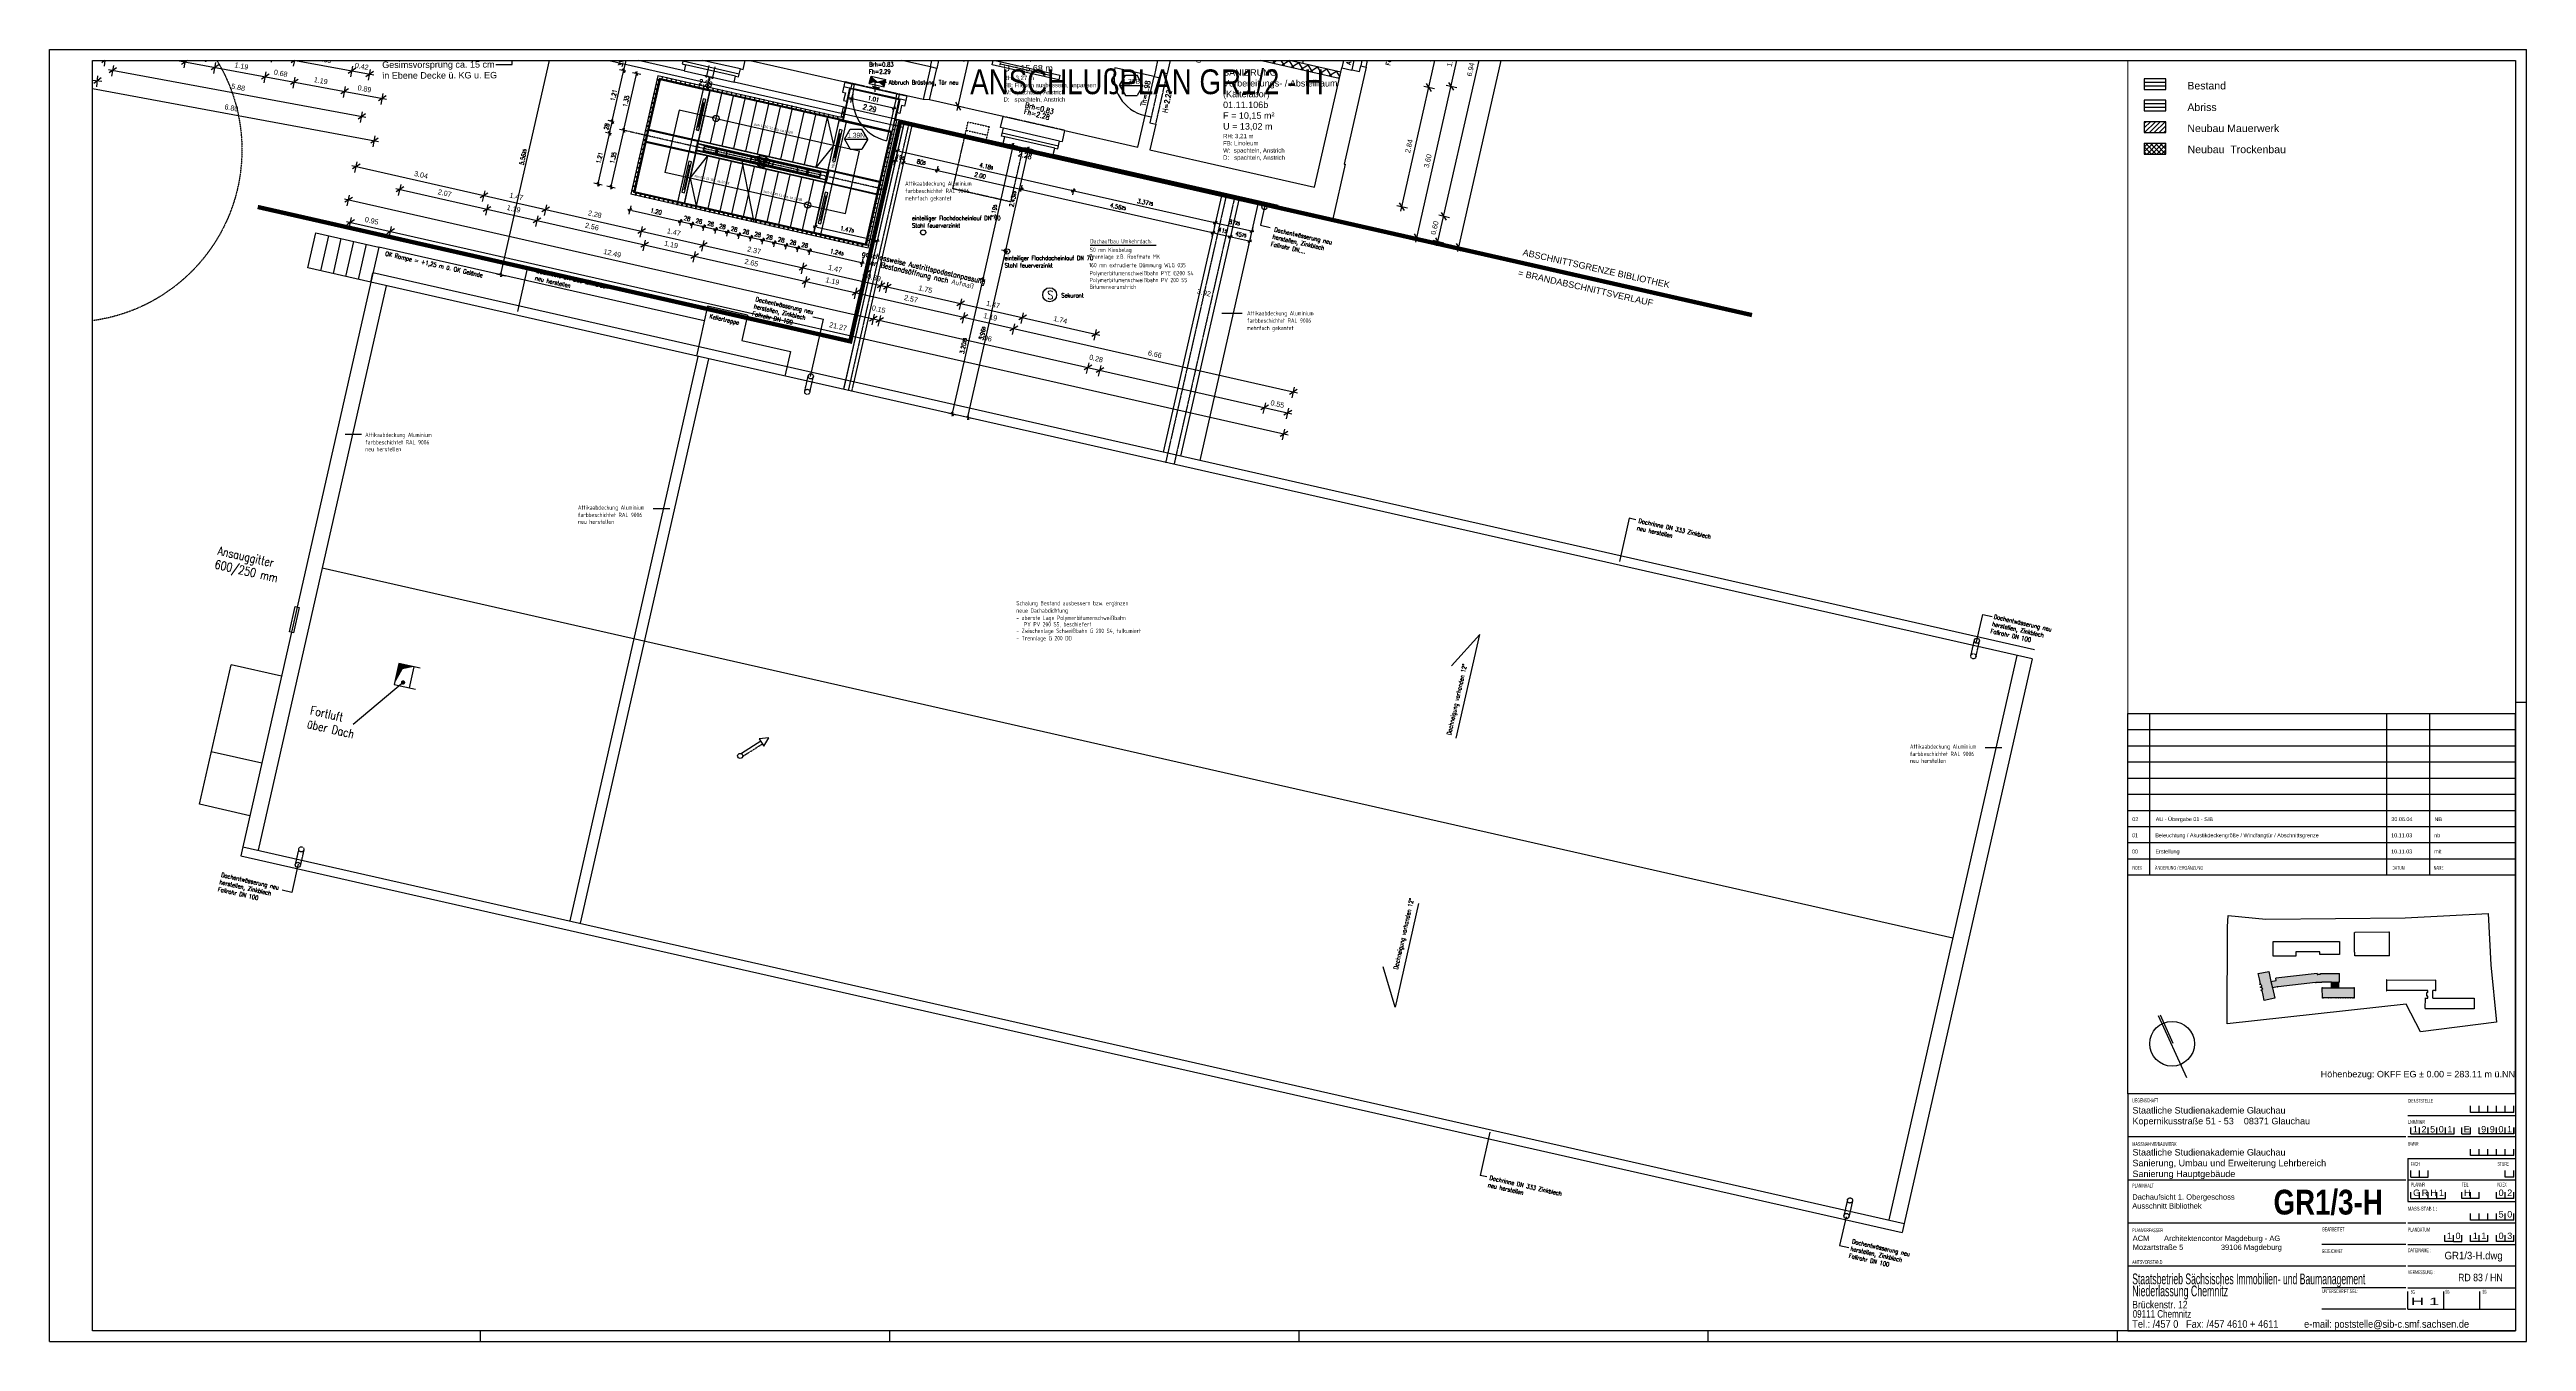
# Paper-space layout 'AFU-50-3' of a CAD drawing. Header units: metres. Extents: x 1 to 1151, y 1 to 601.
# The model-space entities are those that its viewports show. They can reach past a viewport. Long polylines and large blocks are cut down to what shows.
import ezdxf
from ezdxf.enums import TextEntityAlignment as Align

# ---------------------------------------------------------------- set-up
doc = ezdxf.new("R2010")
doc.units = ezdxf.units.M
doc.header["$LTSCALE"] = 0.03
for name, pattern in [('AUSGEZOGEN', [0]), ('DASHED', [0]), ('DOT', [6, 0, -6]), ('G1', [0.18, 0.12, -0.06]), ('GESTRICHELT', [9, 6, -3]), ('GESTRICHELT2', [4.5, 3, -1.5]), ('STRICHLINIE', [19.05, 12.7, -6.35]), ('STRICHPUNKT', [24, 12, -6, 0, -6]), ('VERDECKT2', [0.1875, 0.125, -0.0625])]:
    doc.linetypes.add(name, pattern=pattern)
doc.layers.get('0').update_dxf_attribs({"linetype": 'CONTINUOUS'})
doc.layers.get('Defpoints').update_dxf_attribs({"linetype": 'CONTINUOUS'})
for name, color, linetype in [('0L__AB', 50, 'CONTINUOUS'), ('0L__AU_D', 80, 'CONTINUOUS'), ('0L__G', 13, 'CONTINUOUS'), ('0L__TEXT', 251, 'CONTINUOUS'), ('0S__SW_D', 252, 'CONTINUOUS'), ('1_Plankopf', 7, 'CONTINUOUS'), ('1_PLANRAHMEN', 7, 'CONTINUOUS'), ('A_abriss', 44, '_ABBRUCH'), ('A_ACHSEN', 1, 'STRICHPUNKT'), ('A_ansicht', 9, 'DASHED'), ('A_ansicht_verdeckt', 8, 'STRICHLINIE'), ('A_bemaßung', 2, 'CONTINUOUS'), ('A_Dach', 10, 'CONTINUOUS'), ('A_Fenster', 7, 'CONTINUOUS'), ('A_Gitterrost', 3, 'CONTINUOUS'), ('A_höhen', 3, 'CONTINUOUS'), ('A_Legende', 7, 'CONTINUOUS'), ('A_MÖBEL', 1, 'CONTINUOUS'), ('A_NR_TÜR', 1, 'CONTINUOUS'), ('A_räume', 5, 'CONTINUOUS'), ('A_schraffur', 10, 'CONTINUOUS'), ('A_Stahl', 5, 'CONTINUOUS'), ('A_text', 5, 'CONTINUOUS'), ('A_treppe', 3, 'CONTINUOUS'), ('A_trockenbau', 2, 'CONTINUOUS'), ('A_Tuernummern', 1, 'CONTINUOUS'), ('A_TXT-TUER', 1, 'CONTINUOUS'), ('A_türen', 9, 'CONTINUOUS'), ('A_verdeckt', 8, 'GESTRICHELT2'), ('A_wände', 4, 'CONTINUOUS'), ('CKMA0002', 2, 'CONTINUOUS'), ('E__LEUCHTEN', 6, 'AUSGEZOGEN')]:
    doc.layers.add(name, color=color, linetype=linetype)
doc.styles.add('ARIAL', font='ARIAL.TTF')
doc.styles.add('ARIAL-F', font='ARIALBD.TTF', dxfattribs={"width": 0.8, "height": 1.15})
doc.styles.add('arial-n', font='ARIALN.TTF')
doc.styles.add('BOLDSIMP_FNT', font='TXT', dxfattribs={"height": 1})
doc.styles.add('NORM', font='simplex.shx', dxfattribs={"width": 0.7, "bigfont": 'bigfont.shx'})
doc.styles.add('PITSIMP8', font='PITSIMP8.SHX')
doc.styles.add('ROMANS', font='romans.shx', dxfattribs={"width": 0.8})
doc.styles.add('S70', font='DIN.SHX', dxfattribs={"width": 0.8, "height": 0.1})
doc.styles.add('SIMPLEX', font='simplex.shx', dxfattribs={"width": 0.8, "height": 0.1})
doc.styles.get("Standard").update_dxf_attribs({"font": 'txt', "height": 1})
doc.linetypes.add('_ABBRUCH', pattern='A,25,[101,cadkon.shx,S=3.5,R=0,X=0,Y=0],25', length=50)
doc.dimstyles.get("Standard").update_dxf_attribs({"dimtxt": 0.1, "dimasz": 0.05, "dimexe": 0.1, "dimexo": 0.0625, "dimgap": 0.05, "dimtad": 1, "dimdec": 4, "dimzin": 0, "dimdsep": 46, "dimlunit": 3, "dimtxsty": 'SIMPLEX', "dimblk": 'DIMCROSS', "dimcen": 0.09, "dimdle": 0.025, "dimclrd": 1, "dimclre": 1, "dimclrt": 6, "dimadec": 0, "dimazin": 0, "dimtfac": 1, "dimtdec": 4, "dimtofl": 0, "dimtmove": 2, "dimatfit": 3, "dimldrblk": 'DIMCROSS', "dimfxl": 1, "dimtvp": 1, "dimtolj": 1, "dimtzin": 0, "dimarcsym": 0})

# ---------------------------------------------------------------- blocks, each defined once
blk = doc.blocks.new('SLASH1')
at = {"layer": 'A_bemaßung', "color": 2, "linetype": 'Continuous'}
for p, q in [((0.07663, 0.07663), (-0.07319, -0.07319)), ((0, -0.14068), (0, 0.11466))]:
    blk.add_line(p, q, dxfattribs=at)
blk = doc.blocks.new('DIMCROSS')
at = {"color": 0, "linetype": 'ByBlock'}
blk.add_line((-1, 0), (1, 0), dxfattribs=at)
at = {"linetype": 'ByBlock'}
blk.add_line((-0.707107, -0.707107), (0.707107, 0.707107), dxfattribs=at)
blk = doc.blocks.new('*D73')
at = {"layer": 'CKMA0002', "color": 1, "lineweight": -2}
for p, q in [((-1028.077, 272.124), (-1026.869, 277.451)), ((-1026.955, 277.522), (-1026.76, 277.477)), ((-1028.186, 272.097), (-1027.991, 272.053))]:
    blk.add_line(p, q, dxfattribs=at)
at = {"layer": 'Defpoints', "color": 0}
for p in [(-1027.462, 277.637), (-1026.858, 277.499), (-1028.693, 272.212)]:
    blk.add_point(p, dxfattribs=at)
at = {"layer": 'CKMA0002', "color": 1, "lineweight": -2, "xscale": 0.05, "yscale": 0.05, "zscale": 0.05}
for p, rotation in [((-1026.858, 277.499), 77.21986307809387), ((-1028.088, 272.075), 257.2198630780938)]:
    blk.add_blockref('DIMCROSS', p, dxfattribs=dict(at, rotation=rotation))
at = {"layer": 'CKMA0002', "color": 3, "insert": (-1027.571, 274.81), "char_height": 0.1, "attachment_point": 5, "rotation": 77.21986, "style": 'SIMPLEX'}
blk.add_mtext('\\A1;5.56{\\A1\\H0.7x\\S25;}', dxfattribs=at)
blk = doc.blocks.new('*D74')
at = {"layer": 'CKMA0002', "color": 1, "lineweight": -2}
for p, q in [((-1019.928, 276.27), (-1019.973, 276.075)), ((-1019.902, 276.161), (-1019.014, 275.96)), ((-1018.943, 276.046), (-1018.988, 275.851))]:
    blk.add_line(p, q, dxfattribs=at)
at = {"layer": 'Defpoints', "color": 0}
for p in [(-1019.888, 276.447), (-1018.903, 276.223), (-1018.965, 275.949)]:
    blk.add_point(p, dxfattribs=at)
at = {"layer": 'CKMA0002', "color": 1, "lineweight": -2, "xscale": 0.05, "yscale": 0.05, "zscale": 0.05}
for p, rotation in [((-1019.95, 276.172), 167.2201868080572), ((-1018.965, 275.949), 347.2201868080572)]:
    blk.add_blockref('DIMCROSS', p, dxfattribs=dict(at, rotation=rotation))
at = {"layer": 'CKMA0002', "color": 6, "insert": (-1019.436, 276.158), "char_height": 0.1, "attachment_point": 5, "rotation": 347.22019, "style": 'SIMPLEX'}
blk.add_mtext('\\A1;1.01{\\A1\\H0.7x\\S;}', dxfattribs=at)
blk = doc.blocks.new('*D157')
at = {"layer": 'CKMA0002', "color": 1, "lineweight": -2}
for p, q in [((-1016.848, 271.953), (-1016.994, 271.986)), ((-1017.594, 268.89), (-1016.908, 271.915)), ((-1017.508, 268.819), (-1017.703, 268.863))]:
    blk.add_line(p, q, dxfattribs=at)
at = {"layer": 'Defpoints', "color": 0}
for p in [(-1016.897, 271.964), (-1015.505, 271.648), (-1016.165, 268.514)]:
    blk.add_point(p, dxfattribs=at)
at = {"layer": 'CKMA0002', "color": 1, "lineweight": -2, "xscale": 0.05, "yscale": 0.05, "zscale": 0.05}
for p, rotation in [((-1016.897, 271.964), 77.21986307808042), ((-1017.605, 268.841), 257.2198630780804)]:
    blk.add_blockref('DIMCROSS', p, dxfattribs=dict(at, rotation=rotation))
at = {"layer": 'CKMA0002', "color": 6, "insert": (-1017.349, 270.425), "char_height": 0.1, "attachment_point": 5, "rotation": 77.21986, "style": 'SIMPLEX'}
blk.add_mtext('\\A1;3.20{\\A1\\H0.7x\\S25;}', dxfattribs=at)
blk = doc.blocks.new('*D158')
at = {"layer": 'CKMA0002', "color": 1, "lineweight": -2}
for p, q in [((-1016.886, 272.013), (-1016.201, 275.031)), ((-1016.093, 275.058), (-1016.288, 275.102))]:
    blk.add_line(p, q, dxfattribs=at)
at = {"layer": 'Defpoints', "color": 0}
for p in [(-1016.19, 275.08), (-1015.263, 274.87), (-1015.505, 271.648)]:
    blk.add_point(p, dxfattribs=at)
at = {"layer": 'CKMA0002', "color": 1, "lineweight": -2, "xscale": 0.05, "yscale": 0.05, "zscale": 0.05}
for p, rotation in [((-1016.19, 275.08), 77.21986307808042), ((-1016.897, 271.964), 257.2198630780804)]:
    blk.add_blockref('DIMCROSS', p, dxfattribs=dict(at, rotation=rotation))
at = {"layer": 'CKMA0002', "color": 6, "insert": (-1016.641, 273.544), "char_height": 0.1, "attachment_point": 5, "rotation": 77.21986, "style": 'SIMPLEX'}
blk.add_mtext('\\A1;3.19{\\A1\\H0.7x\\S5;}', dxfattribs=at)
blk = doc.blocks.new('*D159')
at = {"layer": 'CKMA0002', "color": 1, "lineweight": -2}
for p, q in [((-1018.857, 275.055), (-1018.901, 274.86)), ((-1018.83, 274.946), (-1014.847, 274.043)), ((-1014.788, 274.081), (-1014.821, 273.934))]:
    blk.add_line(p, q, dxfattribs=at)
at = {"layer": 'Defpoints', "color": 0}
for p in [(-1018.691, 275.787), (-1014.621, 274.813), (-1014.799, 274.032)]:
    blk.add_point(p, dxfattribs=at)
at = {"layer": 'CKMA0002', "color": 1, "lineweight": -2, "xscale": 0.05, "yscale": 0.05, "zscale": 0.05}
for p, rotation in [((-1018.879, 274.957), 167.2198630782613), ((-1014.799, 274.032), 347.2198630782613)]:
    blk.add_blockref('DIMCROSS', p, dxfattribs=dict(at, rotation=rotation))
at = {"layer": 'CKMA0002', "color": 6, "insert": (-1016.817, 274.592), "char_height": 0.1, "attachment_point": 5, "rotation": 347.21986, "style": 'SIMPLEX'}
blk.add_mtext('\\A1;4.18{\\A1\\H0.7x\\S5;}', dxfattribs=at)
blk = doc.blocks.new('*D160')
at = {"layer": 'CKMA0002', "color": 1, "lineweight": -2}
for p, q in [((-1014.75, 274.021), (-1011.553, 273.296)), ((-1011.493, 273.333), (-1011.527, 273.187))]:
    blk.add_line(p, q, dxfattribs=at)
at = {"layer": 'Defpoints', "color": 0}
for p in [(-1014.621, 274.813), (-1011.34, 274.012), (-1011.504, 273.285)]:
    blk.add_point(p, dxfattribs=at)
at = {"layer": 'CKMA0002', "color": 1, "lineweight": -2, "xscale": 0.05, "yscale": 0.05, "zscale": 0.05}
for p, rotation in [((-1014.799, 274.032), 167.2198630782613), ((-1011.504, 273.285), 347.2198630782613)]:
    blk.add_blockref('DIMCROSS', p, dxfattribs=dict(at, rotation=rotation))
at = {"layer": 'CKMA0002', "color": 6, "insert": (-1013.129, 273.756), "char_height": 0.1, "attachment_point": 5, "rotation": 347.21986, "style": 'SIMPLEX'}
blk.add_mtext('\\A1;3.37{\\A1\\H0.7x\\S75;}', dxfattribs=at)
blk = doc.blocks.new('*D161')
at = {"layer": 'CKMA0002', "color": 1, "lineweight": -2}
for p, q in [((-1011.456, 273.274), (-1010.703, 273.103)), ((-1010.632, 273.189), (-1010.677, 272.994))]:
    blk.add_line(p, q, dxfattribs=at)
at = {"layer": 'Defpoints', "color": 0}
for p in [(-1011.34, 274.012), (-1010.49, 273.819), (-1010.655, 273.092)]:
    blk.add_point(p, dxfattribs=at)
at = {"layer": 'CKMA0002', "color": 1, "lineweight": -2, "xscale": 0.05, "yscale": 0.05, "zscale": 0.05}
for p, rotation in [((-1011.504, 273.285), 167.2198630782613), ((-1010.655, 273.092), 347.2198630782613)]:
    blk.add_blockref('DIMCROSS', p, dxfattribs=dict(at, rotation=rotation))
at = {"layer": 'CKMA0002', "color": 6, "insert": (-1011.057, 273.286), "char_height": 0.1, "attachment_point": 5, "rotation": 347.21986, "style": 'SIMPLEX'}
blk.add_mtext('\\A1;87{\\A1\\H0.7x\\S25;}', dxfattribs=at)
blk = doc.blocks.new('Tür-Nr')
at = {"layer": 'A_NR_TÜR'}
for p, q in [((-0.057, -108.865), (0.077, -108.632)), ((0.077, -108.632), (0.347, -108.632)), ((0.481, -108.865), (0.347, -108.632)), ((-0.057, -108.865), (0.481, -108.865)), ((-0.057, -108.865), (0.077, -109.098)), ((0.077, -109.098), (0.347, -109.098)), ((0.481, -108.865), (0.347, -109.098))]:
    blk.add_line(p, q, dxfattribs=at)
at = {"layer": 'A_TXT-TUER', "style": 'arial-n', "flags": 4}
blk.add_attdef('TÜR-NR.', text='', height=0.113, dxfattribs=at).set_placement((0.211, -108.772), align=Align.MIDDLE_CENTER)
at = {"layer": 'A_TXT-TUER', "style": 'NORM', "width": 0.7}
for tag, flags, p in [('BRANDSCHUTZ', 4, (0.229, -108.981)), ('DIN', 5, (0.214, -109.198)), ('ABMESSUNG', 5, (0.214, -109.333)), ('WANDART', 5, (0.214, -109.601)), ('MATERIAL', 5, (0.214, -109.467)), ('ZARGE', 5, (0.214, -109.736)), ('BESCHLÄGE', 5, (0.214, -110.005)), ('SONSTIGES', 5, (0.214, -110.139)), ('SCHLOSS', 5, (0.214, -109.87))]:
    blk.add_attdef(tag, text='', height=0.0784, dxfattribs=dict(at, flags=flags)).set_placement(p, align=Align.MIDDLE_CENTER)
blk = doc.blocks.new('AB-PFEIL')
blk.add_lwpolyline([(-10.5, 0, 0, 0, 0), (-7.5, 0, 0, 0, 0), (-6.5, 2, 0, 0, 0), (-6, -2, 0, 0, 0), (-5, 0, 0, 0, 0), (-3, 0, 1.5, 0, 0), (0, 0, 0, 0, 0)], format="xyseb")
blk = doc.blocks.new('A$C5CA559A9')
at = {"layer": '0L__AB'}
for p, q in [((3.625, 4.256), (3.514, 3.769)), ((4.117, 4.145), (3.625, 4.256)), ((3.971, 4.178), (3.86, 3.69)), ((3.514, 3.769), (4.006, 3.657))]:
    blk.add_line(p, q, dxfattribs=at)
blk.add_solid([(3.514, 3.769), (3.713, 4.123), (3.625, 4.256), (3.971, 4.178)], dxfattribs=at)
at = {"layer": '0L__G'}
blk.add_lwpolyline([(1.213, 5.575), (1.311, 5.553), (1.178, 4.968), (1.081, 4.99)], close=True, dxfattribs=at)
at = {"layer": '0L__TEXT'}
blk.add_line((3.721, 3.813), (2.565, 2.84), dxfattribs=at)
at = {"layer": '0L__TEXT', "const_width": 0.05}
blk.add_lwpolyline([(3.696, 3.813, 1), (3.746, 3.813, 1)], format="xyb", close=True, dxfattribs=at)
at = {"layer": '0S__SW_D'}
blk.add_line((11.576, 2.173), (12.023, 2.455), dxfattribs=at)
at = {"layer": '0S__SW_D', "color": 253, "linetype": 'VERDECKT2'}
blk.add_line((11.619, 2.106), (12.065, 2.387), dxfattribs=at)
at = {"layer": '0S__SW_D'}
blk.add_lwpolyline([(11.991, 2.505), (12.097, 2.336), (12.213, 2.527)], close=True, dxfattribs=at)
blk.add_circle((11.547, 2.107), 0.06, dxfattribs=at)
at = {"layer": '0L__AU_D', "xscale": 0.09999999999999477, "yscale": 0.1000000000000014, "zscale": 0.1, "rotation": 347.2199488161432}
blk.add_blockref('AB-PFEIL', (0.933, 5.315), dxfattribs=at)
at = {"layer": '0L__TEXT', "style": 'ROMANS', "width": 0.8}
for s, p in [('Ansauggitter', (-0.595, 6.783)), ('600/250 mm', (-0.666, 6.467)), ('über Dach', (1.479, 2.76)), ('Fortluft', (1.55, 3.076))]:
    blk.add_text(s, height=0.2, rotation=347.21995, dxfattribs=at).set_placement(p)
blk = doc.blocks.new('A$C281B3C4C')
at = {"layer": 'A_Dach'}
for centre in [(-25.749, 9.906), (-23.799, 9.464)]:
    blk.add_circle(centre, 0.06, dxfattribs=at)
blk = doc.blocks.new('*D207')
at = {"layer": 'CKMA0002', "color": 1, "lineweight": -2}
for p, q in [((-1017.236, 268.809), (-1016.381, 272.578)), ((-1016.321, 272.616), (-1016.467, 272.649)), ((-1017.163, 268.741), (-1017.344, 268.782))]:
    blk.add_line(p, q, dxfattribs=at)
at = {"layer": 'Defpoints', "color": 0}
for p in [(-1016.37, 272.627), (-1016.321, 272.616), (-1017.163, 268.741)]:
    blk.add_point(p, dxfattribs=at)
at = {"layer": 'CKMA0002', "color": 1, "lineweight": -2, "xscale": 0.05, "yscale": 0.05, "zscale": 0.05}
for p, rotation in [((-1016.37, 272.627), 77.2208062060825), ((-1017.247, 268.76), 257.2208062060825)]:
    blk.add_blockref('DIMCROSS', p, dxfattribs=dict(at, rotation=rotation))
at = {"layer": 'CKMA0002', "color": 3, "insert": (-1016.906, 270.715), "char_height": 0.1, "attachment_point": 5, "rotation": 77.22081, "style": 'SIMPLEX'}
blk.add_mtext('\\A1;3.96{\\A1\\H0.7x\\S5;}', dxfattribs=at)
blk = doc.blocks.new('*D208')
at = {"layer": 'CKMA0002', "color": 1, "lineweight": -2}
for p, q in [((-1016.359, 272.675), (-1015.843, 274.95)), ((-1015.734, 274.976), (-1015.929, 275.021))]:
    blk.add_line(p, q, dxfattribs=at)
at = {"layer": 'Defpoints', "color": 0}
for p in [(-1015.832, 274.998), (-1015.263, 274.87), (-1016.321, 272.616)]:
    blk.add_point(p, dxfattribs=at)
at = {"layer": 'CKMA0002', "color": 1, "lineweight": -2, "xscale": 0.05, "yscale": 0.05, "zscale": 0.05}
for p, rotation in [((-1015.832, 274.998), 77.2208062060825), ((-1016.37, 272.627), 257.2208062060825)]:
    blk.add_blockref('DIMCROSS', p, dxfattribs=dict(at, rotation=rotation))
at = {"layer": 'CKMA0002', "color": 3, "insert": (-1016.198, 273.835), "char_height": 0.1, "attachment_point": 5, "rotation": 77.22081, "style": 'SIMPLEX'}
blk.add_mtext('\\A1;2.43{\\A1\\H0.7x\\S25;}', dxfattribs=at)
blk = doc.blocks.new('*D209')
at = {"layer": 'CKMA0002', "color": 1, "lineweight": -2}
for p, q in [((-1018.954, 274.627), (-1018.909, 274.822)), ((-1018.932, 274.724), (-1018.932, 274.724)), ((-1018.932, 274.724), (-1018.932, 274.724)), ((-1018.753, 274.633), (-1018.719, 274.779))]:
    blk.add_line(p, q, dxfattribs=at)
at = {"layer": 'Defpoints', "color": 0}
for p in [(-1019.03, 274.289), (-1018.829, 274.295), (-1018.741, 274.681)]:
    blk.add_point(p, dxfattribs=at)
at = {"layer": 'CKMA0002', "color": 1, "lineweight": -2, "xscale": 0.05, "yscale": 0.05, "zscale": 0.05}
for p, rotation in [((-1018.932, 274.724), 347.2198630785259), ((-1018.741, 274.681), 167.2198630785259)]:
    blk.add_blockref('DIMCROSS', p, dxfattribs=dict(at, rotation=rotation))
at = {"layer": 'CKMA0002', "color": 6, "insert": (-1018.814, 274.8), "char_height": 0.1, "attachment_point": 5, "rotation": 347.21986, "style": 'SIMPLEX'}
blk.add_mtext('\\A1;19{\\A1\\H0.7x\\S5;}', dxfattribs=at)
blk = doc.blocks.new('*D210')
at = {"layer": 'CKMA0002', "color": 1, "lineweight": -2}
for p, q in [((-1018.693, 274.67), (-1018.006, 274.515)), ((-1017.969, 274.455), (-1017.935, 274.601))]:
    blk.add_line(p, q, dxfattribs=at)
at = {"layer": 'Defpoints', "color": 0}
for p in [(-1018.829, 274.295), (-1017.958, 274.503), (-1018.285, 273.061)]:
    blk.add_point(p, dxfattribs=at)
at = {"layer": 'CKMA0002', "color": 1, "lineweight": -2, "xscale": 0.05, "yscale": 0.05, "zscale": 0.05}
for p, rotation in [((-1018.741, 274.681), 167.2198630785259), ((-1017.958, 274.503), 347.2198630785259)]:
    blk.add_blockref('DIMCROSS', p, dxfattribs=dict(at, rotation=rotation))
at = {"layer": 'CKMA0002', "color": 6, "insert": (-1018.327, 274.69), "char_height": 0.1, "attachment_point": 5, "rotation": 347.21986, "style": 'SIMPLEX'}
blk.add_mtext('\\A1;80{\\A1\\H0.7x\\S5;}', dxfattribs=at)
blk = doc.blocks.new('*D211')
at = {"layer": 'CKMA0002', "color": 1, "lineweight": -2}
for p, q in [((-1017.909, 274.492), (-1016.056, 274.072)), ((-1016.018, 274.012), (-1015.985, 274.159))]:
    blk.add_line(p, q, dxfattribs=at)
at = {"layer": 'Defpoints', "color": 0}
for p in [(-1016.007, 274.061), (-1018.285, 273.061), (-1016.334, 272.619)]:
    blk.add_point(p, dxfattribs=at)
at = {"layer": 'CKMA0002', "color": 1, "lineweight": -2, "xscale": 0.05, "yscale": 0.05, "zscale": 0.05}
for p, rotation in [((-1017.958, 274.503), 167.2198630785259), ((-1016.007, 274.061), 347.2198630785259)]:
    blk.add_blockref('DIMCROSS', p, dxfattribs=dict(at, rotation=rotation))
at = {"layer": 'CKMA0002', "color": 6, "insert": (-1016.96, 274.38), "char_height": 0.1, "attachment_point": 5, "rotation": 347.21986, "style": 'SIMPLEX'}
blk.add_mtext('\\A1;2.00{\\A1\\H0.7x\\S;}', dxfattribs=at)
blk = doc.blocks.new('*D212')
at = {"layer": 'CKMA0002', "color": 1, "lineweight": -2}
for p, q in [((-1015.958, 274.05), (-1011.606, 273.063)), ((-1011.546, 273.1), (-1011.579, 272.954))]:
    blk.add_line(p, q, dxfattribs=at)
at = {"layer": 'Defpoints', "color": 0}
for p in [(-1011.347, 273.981), (-1016.334, 272.619), (-1011.557, 273.052)]:
    blk.add_point(p, dxfattribs=at)
at = {"layer": 'CKMA0002', "color": 1, "lineweight": -2, "xscale": 0.05, "yscale": 0.05, "zscale": 0.05}
for p, rotation in [((-1016.007, 274.061), 167.2198630785259), ((-1011.557, 273.052), 347.2198630785259)]:
    blk.add_blockref('DIMCROSS', p, dxfattribs=dict(at, rotation=rotation))
at = {"layer": 'CKMA0002', "color": 6, "insert": (-1013.76, 273.654), "char_height": 0.1, "attachment_point": 5, "rotation": 347.21986, "style": 'SIMPLEX'}
blk.add_mtext('\\A1;4.56{\\A1\\H0.7x\\S25;}', dxfattribs=at)
blk = doc.blocks.new('*D213')
at = {"layer": 'CKMA0002', "color": 1, "lineweight": -2}
for p, q in [((-1011.509, 273.041), (-1011.202, 272.971)), ((-1011.142, 273.009), (-1011.175, 272.863))]:
    blk.add_line(p, q, dxfattribs=at)
at = {"layer": 'Defpoints', "color": 0}
for p in [(-1011.347, 273.981), (-1010.942, 273.889), (-1011.153, 272.96)]:
    blk.add_point(p, dxfattribs=at)
at = {"layer": 'CKMA0002', "color": 1, "lineweight": -2, "xscale": 0.05, "yscale": 0.05, "zscale": 0.05}
for p, rotation in [((-1011.557, 273.052), 167.2198630785259), ((-1011.153, 272.96), 347.2198630785259)]:
    blk.add_blockref('DIMCROSS', p, dxfattribs=dict(at, rotation=rotation))
at = {"layer": 'CKMA0002', "color": 6, "insert": (-1011.333, 273.103), "char_height": 0.1, "attachment_point": 5, "rotation": 347.21986, "style": 'SIMPLEX'}
blk.add_mtext('\\A1;41{\\A1\\H0.7x\\S5;}', dxfattribs=at)
blk = doc.blocks.new('*D214')
at = {"layer": 'CKMA0002', "color": 1, "lineweight": -2}
for p, q in [((-1011.104, 272.949), (-1010.756, 272.87)), ((-1010.685, 272.956), (-1010.729, 272.761))]:
    blk.add_line(p, q, dxfattribs=at)
at = {"layer": 'Defpoints', "color": 0}
for p in [(-1010.942, 273.889), (-1010.497, 273.788), (-1010.707, 272.859)]:
    blk.add_point(p, dxfattribs=at)
at = {"layer": 'CKMA0002', "color": 1, "lineweight": -2, "xscale": 0.05, "yscale": 0.05, "zscale": 0.05}
for p, rotation in [((-1011.153, 272.96), 167.2198630785259), ((-1010.707, 272.859), 347.2198630785259)]:
    blk.add_blockref('DIMCROSS', p, dxfattribs=dict(at, rotation=rotation))
at = {"layer": 'CKMA0002', "color": 6, "insert": (-1010.908, 273.007), "char_height": 0.1, "attachment_point": 5, "rotation": 347.21986, "style": 'SIMPLEX'}
blk.add_mtext('\\A1;45{\\A1\\H0.7x\\S75;}', dxfattribs=at)
blk = doc.blocks.new('PU1')
at = {"color": 3}
for p, q in [((-119, -55), (-119, 70)), ((-119, 70), (131, 70)), ((131, -55), (131, 70)), ((-119, -55), (131, -55)), ((-56, -87), (69, -87)), ((6, -118), (-56, -87)), ((6, -118), (69, -87))]:
    blk.add_line(p, q, dxfattribs=at)
for points in [[(-119, 70), (-119, -55), (131, -55), (131, 70)], [(69, -87), (-56, -87), (6, -118)]]:
    blk.add_solid(points, dxfattribs=at)
blk = doc.blocks.new('2DEL_458')
for p, q in [((-0.384, -0.236), (-0.384, 0.236)), ((-0.384, 0), (0.384, 0)), ((0.384, -0.236), (0.384, 0.236))]:
    blk.add_line(p, q)
blk.add_lwpolyline([(-0.5, -0.5), (0.5, -0.5), (0.5, 0.5), (-0.5, 0.5)], close=True)
at = {"style": 'PITSIMP8', "flags": 9}
for tag, p in [('VOLUMENSTROM', (-0.03, 0.039)), ('RAUM/GRUPPE', (-0.03, 0.159)), ('DRUCK/-STUFE', (-0.03, 0.019)), ('BEZEICHNUNG', (-0.03, 0.179)), ('POS.NR.G-LV', (-0.03, 0.139)), ('ANSCHLUSS', (-0.03, -0.001)), ('KENNUNG', (-0.03, 0.079)), ('LEISTUNG', (-0.03, 0.059)), ('FABRIKAT', (-0.03, 0.119)), ('TYP', (-0.03, 0.099)), ('SPANNUNG/FREQUENZ', (-0.03, -0.121)), ('TEMPERATUR', (-0.03, -0.061)), ('SCHUTZART', (-0.03, -0.101)), ('DREHZAHL', (-0.03, -0.081)), ('GROESSE', (-0.03, -0.021)), ('GEWICHT', (-0.03, -0.141)), ('FREI', (-0.03, -0.161)), ('FREI', (-0.03, -0.181)), ('FREI', (-0.03, -0.201)), ('DN', (-0.03, -0.041))]:
    blk.add_attdef(tag, text='', height=0.01, dxfattribs=at).set_placement(p, align=Align.MIDDLE)
blk = doc.blocks.new('*D252')
at = {"layer": 'CKMA0002', "color": 1, "lineweight": -2}
for p, q in [((-1025.821, 274.229), (-1025.576, 275.312)), ((-1025.516, 275.349), (-1025.662, 275.382)), ((-1025.735, 274.158), (-1025.93, 274.202))]:
    blk.add_line(p, q, dxfattribs=at)
at = {"layer": 'Defpoints', "color": 0}
for p in [(-1025.565, 275.36), (-1024.687, 275.161), (-1024.906, 273.97)]:
    blk.add_point(p, dxfattribs=at)
at = {"layer": 'CKMA0002', "color": 1, "lineweight": -2, "xscale": 0.05, "yscale": 0.05, "zscale": 0.05}
for p, rotation in [((-1025.565, 275.36), 77.22109694714904), ((-1025.832, 274.18), 257.221096947149)]:
    blk.add_blockref('DIMCROSS', p, dxfattribs=dict(at, rotation=rotation))
at = {"layer": 'CKMA0002', "color": 6, "insert": (-1025.796, 274.792), "char_height": 0.1, "attachment_point": 5, "rotation": 77.2211, "style": 'SIMPLEX'}
blk.add_mtext('\\A1;1.21{\\A1\\H0.7x\\S;}', dxfattribs=at)
blk = doc.blocks.new('*D253')
at = {"layer": 'CKMA0002', "color": 1, "lineweight": -2}
for p, q in [((-1025.454, 275.622), (-1025.6, 275.656)), ((-1025.554, 275.409), (-1025.514, 275.585))]:
    blk.add_line(p, q, dxfattribs=at)
at = {"layer": 'Defpoints', "color": 0}
for p in [(-1025.503, 275.633), (-1024.625, 275.434), (-1024.687, 275.161)]:
    blk.add_point(p, dxfattribs=at)
at = {"layer": 'CKMA0002', "color": 1, "lineweight": -2, "xscale": 0.05, "yscale": 0.05, "zscale": 0.05}
for p, rotation in [((-1025.503, 275.633), 77.22109694714904), ((-1025.565, 275.36), 257.221096947149)]:
    blk.add_blockref('DIMCROSS', p, dxfattribs=dict(at, rotation=rotation))
at = {"layer": 'CKMA0002', "color": 6, "insert": (-1025.631, 275.519), "char_height": 0.1, "attachment_point": 5, "rotation": 77.2211, "style": 'SIMPLEX'}
blk.add_mtext('\\A1;28{\\A1\\H0.7x\\S;}', dxfattribs=at)
blk = doc.blocks.new('*D254')
at = {"layer": 'CKMA0002', "color": 1, "lineweight": -2}
for p, q in [((-1025.492, 275.682), (-1025.246, 276.765)), ((-1025.187, 276.802), (-1025.333, 276.836))]:
    blk.add_line(p, q, dxfattribs=at)
at = {"layer": 'Defpoints', "color": 0}
for p in [(-1025.235, 276.813), (-1024.358, 276.614), (-1024.625, 275.434)]:
    blk.add_point(p, dxfattribs=at)
at = {"layer": 'CKMA0002', "color": 1, "lineweight": -2, "xscale": 0.05, "yscale": 0.05, "zscale": 0.05}
for p, rotation in [((-1025.235, 276.813), 77.22109694714904), ((-1025.503, 275.633), 257.221096947149)]:
    blk.add_blockref('DIMCROSS', p, dxfattribs=dict(at, rotation=rotation))
at = {"layer": 'CKMA0002', "color": 6, "insert": (-1025.467, 276.246), "char_height": 0.1, "attachment_point": 5, "rotation": 77.2211, "style": 'SIMPLEX'}
blk.add_mtext('\\A1;1.21{\\A1\\H0.7x\\S;}', dxfattribs=at)
blk = doc.blocks.new('*D255')
at = {"layer": 'CKMA0002', "color": 1, "lineweight": -2}
for p, q in [((-1025.069, 277.094), (-1025.264, 277.138)), ((-1025.224, 276.862), (-1025.178, 277.067))]:
    blk.add_line(p, q, dxfattribs=at)
at = {"layer": 'Defpoints', "color": 0}
for p in [(-1025.167, 277.116), (-1024.358, 276.614), (-1024.289, 276.917)]:
    blk.add_point(p, dxfattribs=at)
at = {"layer": 'CKMA0002', "color": 1, "lineweight": -2, "xscale": 0.05, "yscale": 0.05, "zscale": 0.05}
for p, rotation in [((-1025.167, 277.116), 77.22109694714904), ((-1025.235, 276.813), 257.221096947149)]:
    blk.add_blockref('DIMCROSS', p, dxfattribs=dict(at, rotation=rotation))
at = {"layer": 'CKMA0002', "color": 6, "insert": (-1025.299, 276.987), "char_height": 0.1, "attachment_point": 5, "rotation": 77.2211, "style": 'SIMPLEX'}
blk.add_mtext('\\A1;31{\\A1\\H0.7x\\S;}', dxfattribs=at)
blk = doc.blocks.new('*D256')
at = {"layer": 'CKMA0002', "color": 1, "lineweight": -2}
for p, q in [((-1025.185, 275.418), (-1025.331, 275.451)), ((-1025.521, 274.161), (-1025.244, 275.38)), ((-1025.434, 274.09), (-1025.629, 274.134))]:
    blk.add_line(p, q, dxfattribs=at)
at = {"layer": 'Defpoints', "color": 0}
for p in [(-1025.233, 275.429), (-1024.38, 275.235), (-1024.629, 273.907)]:
    blk.add_point(p, dxfattribs=at)
at = {"layer": 'CKMA0002', "color": 1, "lineweight": -2, "xscale": 0.05, "yscale": 0.05, "zscale": 0.05}
for p, rotation in [((-1025.233, 275.429), 77.22109694714904), ((-1025.532, 274.112), 257.221096947149)]:
    blk.add_blockref('DIMCROSS', p, dxfattribs=dict(at, rotation=rotation))
at = {"layer": 'CKMA0002', "color": 6, "insert": (-1025.48, 274.793), "char_height": 0.1, "attachment_point": 5, "rotation": 77.2211, "style": 'SIMPLEX'}
blk.add_mtext('\\A1;1.35{\\A1\\H0.7x\\S;}', dxfattribs=at)
blk = doc.blocks.new('*D257')
at = {"layer": 'CKMA0002', "color": 1, "lineweight": -2}
for p, q in [((-1025.222, 275.477), (-1024.946, 276.696)), ((-1024.837, 276.723), (-1025.032, 276.767))]:
    blk.add_line(p, q, dxfattribs=at)
at = {"layer": 'Defpoints', "color": 0}
for p in [(-1024.935, 276.745), (-1024.081, 276.552), (-1024.38, 275.235)]:
    blk.add_point(p, dxfattribs=at)
at = {"layer": 'CKMA0002', "color": 1, "lineweight": -2, "xscale": 0.05, "yscale": 0.05, "zscale": 0.05}
for p, rotation in [((-1024.935, 276.745), 77.22109694714904), ((-1025.233, 275.429), 257.221096947149)]:
    blk.add_blockref('DIMCROSS', p, dxfattribs=dict(at, rotation=rotation))
at = {"layer": 'CKMA0002', "color": 6, "insert": (-1025.182, 276.109), "char_height": 0.1, "attachment_point": 5, "rotation": 77.2211, "style": 'SIMPLEX'}
blk.add_mtext('\\A1;1.35{\\A1\\H0.7x\\S;}', dxfattribs=at)
blk = doc.blocks.new('*D258')
at = {"layer": 'CKMA0002', "color": 1, "lineweight": -2}
for p, q in [((-1025.069, 273.679), (-1025.114, 273.484)), ((-1025.043, 273.571), (-1023.97, 273.327)), ((-1023.91, 273.365), (-1023.943, 273.219))]:
    blk.add_line(p, q, dxfattribs=at)
at = {"layer": 'Defpoints', "color": 0}
for p in [(-1024.679, 275.4), (-1023.52, 275.086), (-1023.921, 273.316)]:
    blk.add_point(p, dxfattribs=at)
at = {"layer": 'CKMA0002', "color": 1, "lineweight": -2, "xscale": 0.05, "yscale": 0.05, "zscale": 0.05}
for p, rotation in [((-1025.091, 273.582), 167.2210969472423), ((-1023.921, 273.316), 347.2210969472423)]:
    blk.add_blockref('DIMCROSS', p, dxfattribs=dict(at, rotation=rotation))
at = {"layer": 'CKMA0002', "color": 6, "insert": (-1024.484, 273.546), "char_height": 0.1, "attachment_point": 5, "rotation": 347.2211, "style": 'SIMPLEX'}
blk.add_mtext('\\A1;1.20{\\A1\\H0.7x\\S;}', dxfattribs=at)
blk = doc.blocks.new('*D259')
at = {"layer": 'CKMA0002', "color": 1, "lineweight": -2}
for p, q in [((-1023.872, 273.305), (-1023.697, 273.265)), ((-1023.637, 273.303), (-1023.67, 273.157))]:
    blk.add_line(p, q, dxfattribs=at)
at = {"layer": 'Defpoints', "color": 0}
for p in [(-1023.52, 275.086), (-1023.321, 274.696), (-1023.648, 273.254)]:
    blk.add_point(p, dxfattribs=at)
at = {"layer": 'CKMA0002', "color": 1, "lineweight": -2, "xscale": 0.05, "yscale": 0.05, "zscale": 0.05}
for p, rotation in [((-1023.921, 273.316), 167.2210969472423), ((-1023.648, 273.254), 347.2210969472423)]:
    blk.add_blockref('DIMCROSS', p, dxfattribs=dict(at, rotation=rotation))
at = {"layer": 'CKMA0002', "color": 6, "insert": (-1023.762, 273.383), "char_height": 0.1, "attachment_point": 5, "rotation": 347.2211, "style": 'SIMPLEX'}
blk.add_mtext('\\A1;28{\\A1\\H0.7x\\S;}', dxfattribs=at)
blk = doc.blocks.new('*D260')
at = {"layer": 'CKMA0002', "color": 1, "lineweight": -2}
for p, q in [((-1023.599, 273.243), (-1023.424, 273.203)), ((-1023.364, 273.241), (-1023.397, 273.095))]:
    blk.add_line(p, q, dxfattribs=at)
at = {"layer": 'Defpoints', "color": 0}
for p in [(-1023.321, 274.696), (-1023.048, 274.634), (-1023.375, 273.192)]:
    blk.add_point(p, dxfattribs=at)
at = {"layer": 'CKMA0002', "color": 1, "lineweight": -2, "xscale": 0.05, "yscale": 0.05, "zscale": 0.05}
for p, rotation in [((-1023.648, 273.254), 167.2210969472423), ((-1023.375, 273.192), 347.2210969472423)]:
    blk.add_blockref('DIMCROSS', p, dxfattribs=dict(at, rotation=rotation))
at = {"layer": 'CKMA0002', "color": 6, "insert": (-1023.489, 273.321), "char_height": 0.1, "attachment_point": 5, "rotation": 347.2211, "style": 'SIMPLEX'}
blk.add_mtext('\\A1;28{\\A1\\H0.7x\\S;}', dxfattribs=at)
blk = doc.blocks.new('*D261')
at = {"layer": 'CKMA0002', "color": 1, "lineweight": -2}
for p, q in [((-1023.326, 273.181), (-1023.151, 273.141)), ((-1023.091, 273.179), (-1023.124, 273.033))]:
    blk.add_line(p, q, dxfattribs=at)
at = {"layer": 'Defpoints', "color": 0}
for p in [(-1023.048, 274.634), (-1022.775, 274.573), (-1023.102, 273.13)]:
    blk.add_point(p, dxfattribs=at)
at = {"layer": 'CKMA0002', "color": 1, "lineweight": -2, "xscale": 0.05, "yscale": 0.05, "zscale": 0.05}
for p, rotation in [((-1023.375, 273.192), 167.2210969472423), ((-1023.102, 273.13), 347.2210969472423)]:
    blk.add_blockref('DIMCROSS', p, dxfattribs=dict(at, rotation=rotation))
at = {"layer": 'CKMA0002', "color": 6, "insert": (-1023.216, 273.259), "char_height": 0.1, "attachment_point": 5, "rotation": 347.2211, "style": 'SIMPLEX'}
blk.add_mtext('\\A1;28{\\A1\\H0.7x\\S;}', dxfattribs=at)
blk = doc.blocks.new('*D262')
at = {"layer": 'CKMA0002', "color": 1, "lineweight": -2}
for p, q in [((-1023.053, 273.119), (-1022.878, 273.079)), ((-1022.818, 273.117), (-1022.851, 272.971))]:
    blk.add_line(p, q, dxfattribs=at)
at = {"layer": 'Defpoints', "color": 0}
for p in [(-1022.775, 274.573), (-1022.502, 274.511), (-1022.829, 273.068)]:
    blk.add_point(p, dxfattribs=at)
at = {"layer": 'CKMA0002', "color": 1, "lineweight": -2, "xscale": 0.05, "yscale": 0.05, "zscale": 0.05}
for p, rotation in [((-1023.102, 273.13), 167.2210969472423), ((-1022.829, 273.068), 347.2210969472423)]:
    blk.add_blockref('DIMCROSS', p, dxfattribs=dict(at, rotation=rotation))
at = {"layer": 'CKMA0002', "color": 6, "insert": (-1022.943, 273.197), "char_height": 0.1, "attachment_point": 5, "rotation": 347.2211, "style": 'SIMPLEX'}
blk.add_mtext('\\A1;28{\\A1\\H0.7x\\S;}', dxfattribs=at)
blk = doc.blocks.new('*D263')
at = {"layer": 'CKMA0002', "color": 1, "lineweight": -2}
for p, q in [((-1022.78, 273.057), (-1022.605, 273.018)), ((-1022.545, 273.055), (-1022.578, 272.909))]:
    blk.add_line(p, q, dxfattribs=at)
at = {"layer": 'Defpoints', "color": 0}
for p in [(-1022.502, 274.511), (-1022.229, 274.449), (-1022.556, 273.006)]:
    blk.add_point(p, dxfattribs=at)
at = {"layer": 'CKMA0002', "color": 1, "lineweight": -2, "xscale": 0.05, "yscale": 0.05, "zscale": 0.05}
for p, rotation in [((-1022.829, 273.068), 167.2210969472423), ((-1022.556, 273.006), 347.2210969472423)]:
    blk.add_blockref('DIMCROSS', p, dxfattribs=dict(at, rotation=rotation))
at = {"layer": 'CKMA0002', "color": 6, "insert": (-1022.67, 273.135), "char_height": 0.1, "attachment_point": 5, "rotation": 347.2211, "style": 'SIMPLEX'}
blk.add_mtext('\\A1;28{\\A1\\H0.7x\\S;}', dxfattribs=at)
blk = doc.blocks.new('*D264')
at = {"layer": 'CKMA0002', "color": 1, "lineweight": -2}
for p, q in [((-1022.507, 272.995), (-1022.332, 272.956)), ((-1022.272, 272.993), (-1022.305, 272.847))]:
    blk.add_line(p, q, dxfattribs=at)
at = {"layer": 'Defpoints', "color": 0}
for p in [(-1022.229, 274.449), (-1021.956, 274.387), (-1022.283, 272.945)]:
    blk.add_point(p, dxfattribs=at)
at = {"layer": 'CKMA0002', "color": 1, "lineweight": -2, "xscale": 0.05, "yscale": 0.05, "zscale": 0.05}
for p, rotation in [((-1022.556, 273.006), 167.2210969472423), ((-1022.283, 272.945), 347.2210969472423)]:
    blk.add_blockref('DIMCROSS', p, dxfattribs=dict(at, rotation=rotation))
at = {"layer": 'CKMA0002', "color": 6, "insert": (-1022.397, 273.073), "char_height": 0.1, "attachment_point": 5, "rotation": 347.2211, "style": 'SIMPLEX'}
blk.add_mtext('\\A1;28{\\A1\\H0.7x\\S;}', dxfattribs=at)
blk = doc.blocks.new('*D265')
at = {"layer": 'CKMA0002', "color": 1, "lineweight": -2}
for p, q in [((-1022.234, 272.933), (-1022.058, 272.894)), ((-1021.999, 272.931), (-1022.032, 272.785))]:
    blk.add_line(p, q, dxfattribs=at)
at = {"layer": 'Defpoints', "color": 0}
for p in [(-1021.956, 274.387), (-1021.683, 274.325), (-1022.01, 272.883)]:
    blk.add_point(p, dxfattribs=at)
at = {"layer": 'CKMA0002', "color": 1, "lineweight": -2, "xscale": 0.05, "yscale": 0.05, "zscale": 0.05}
for p, rotation in [((-1022.283, 272.945), 167.2210969472423), ((-1022.01, 272.883), 347.2210969472423)]:
    blk.add_blockref('DIMCROSS', p, dxfattribs=dict(at, rotation=rotation))
at = {"layer": 'CKMA0002', "color": 6, "insert": (-1022.124, 273.011), "char_height": 0.1, "attachment_point": 5, "rotation": 347.2211, "style": 'SIMPLEX'}
blk.add_mtext('\\A1;28{\\A1\\H0.7x\\S;}', dxfattribs=at)
blk = doc.blocks.new('*D266')
at = {"layer": 'CKMA0002', "color": 1, "lineweight": -2}
for p, q in [((-1021.961, 272.872), (-1021.785, 272.832)), ((-1021.726, 272.869), (-1021.759, 272.723))]:
    blk.add_line(p, q, dxfattribs=at)
at = {"layer": 'Defpoints', "color": 0}
for p in [(-1021.683, 274.325), (-1021.41, 274.263), (-1021.737, 272.821)]:
    blk.add_point(p, dxfattribs=at)
at = {"layer": 'CKMA0002', "color": 1, "lineweight": -2, "xscale": 0.05, "yscale": 0.05, "zscale": 0.05}
for p, rotation in [((-1022.01, 272.883), 167.2210969472423), ((-1021.737, 272.821), 347.2210969472423)]:
    blk.add_blockref('DIMCROSS', p, dxfattribs=dict(at, rotation=rotation))
at = {"layer": 'CKMA0002', "color": 6, "insert": (-1021.851, 272.949), "char_height": 0.1, "attachment_point": 5, "rotation": 347.2211, "style": 'SIMPLEX'}
blk.add_mtext('\\A1;28{\\A1\\H0.7x\\S;}', dxfattribs=at)
blk = doc.blocks.new('*D267')
at = {"layer": 'CKMA0002', "color": 1, "lineweight": -2}
for p, q in [((-1021.688, 272.81), (-1021.512, 272.77)), ((-1021.452, 272.807), (-1021.486, 272.661))]:
    blk.add_line(p, q, dxfattribs=at)
at = {"layer": 'Defpoints', "color": 0}
for p in [(-1021.41, 274.263), (-1021.136, 274.201), (-1021.464, 272.759)]:
    blk.add_point(p, dxfattribs=at)
at = {"layer": 'CKMA0002', "color": 1, "lineweight": -2, "xscale": 0.05, "yscale": 0.05, "zscale": 0.05}
for p, rotation in [((-1021.737, 272.821), 167.2210969472423), ((-1021.464, 272.759), 347.2210969472423)]:
    blk.add_blockref('DIMCROSS', p, dxfattribs=dict(at, rotation=rotation))
at = {"layer": 'CKMA0002', "color": 6, "insert": (-1021.578, 272.887), "char_height": 0.1, "attachment_point": 5, "rotation": 347.2211, "style": 'SIMPLEX'}
blk.add_mtext('\\A1;28{\\A1\\H0.7x\\S;}', dxfattribs=at)
blk = doc.blocks.new('*D268')
at = {"layer": 'CKMA0002', "color": 1, "lineweight": -2}
for p, q in [((-1021.415, 272.748), (-1021.239, 272.708)), ((-1021.179, 272.746), (-1021.213, 272.599))]:
    blk.add_line(p, q, dxfattribs=at)
at = {"layer": 'Defpoints', "color": 0}
for p in [(-1021.136, 274.201), (-1020.863, 274.139), (-1021.19, 272.697)]:
    blk.add_point(p, dxfattribs=at)
at = {"layer": 'CKMA0002', "color": 1, "lineweight": -2, "xscale": 0.05, "yscale": 0.05, "zscale": 0.05}
for p, rotation in [((-1021.464, 272.759), 167.2210969472423), ((-1021.19, 272.697), 347.2210969472423)]:
    blk.add_blockref('DIMCROSS', p, dxfattribs=dict(at, rotation=rotation))
at = {"layer": 'CKMA0002', "color": 6, "insert": (-1021.305, 272.825), "char_height": 0.1, "attachment_point": 5, "rotation": 347.2211, "style": 'SIMPLEX'}
blk.add_mtext('\\A1;28{\\A1\\H0.7x\\S;}', dxfattribs=at)
blk = doc.blocks.new('*D269')
at = {"layer": 'CKMA0002', "color": 1, "lineweight": -2}
for p, q in [((-1021.142, 272.686), (-1020.966, 272.646)), ((-1020.906, 272.684), (-1020.94, 272.537))]:
    blk.add_line(p, q, dxfattribs=at)
at = {"layer": 'Defpoints', "color": 0}
for p in [(-1020.529, 274.346), (-1020.863, 274.139), (-1020.917, 272.635)]:
    blk.add_point(p, dxfattribs=at)
at = {"layer": 'CKMA0002', "color": 1, "lineweight": -2, "xscale": 0.05, "yscale": 0.05, "zscale": 0.05}
for p, rotation in [((-1021.19, 272.697), 167.2210969472423), ((-1020.917, 272.635), 347.2210969472423)]:
    blk.add_blockref('DIMCROSS', p, dxfattribs=dict(at, rotation=rotation))
at = {"layer": 'CKMA0002', "color": 6, "insert": (-1021.032, 272.763), "char_height": 0.1, "attachment_point": 5, "rotation": 347.2211, "style": 'SIMPLEX'}
blk.add_mtext('\\A1;28{\\A1\\H0.7x\\S;}', dxfattribs=at)
blk = doc.blocks.new('*D270')
at = {"layer": 'CKMA0002', "color": 1, "lineweight": -2}
for p, q in [((-1020.869, 272.624), (-1019.751, 272.37)), ((-1019.681, 272.457), (-1019.725, 272.262))]:
    blk.add_line(p, q, dxfattribs=at)
at = {"layer": 'Defpoints', "color": 0}
for p in [(-1020.529, 274.346), (-1019.303, 274.12), (-1019.703, 272.359)]:
    blk.add_point(p, dxfattribs=at)
at = {"layer": 'CKMA0002', "color": 1, "lineweight": -2, "xscale": 0.05, "yscale": 0.05, "zscale": 0.05}
for p, rotation in [((-1020.917, 272.635), 167.2210969472423), ((-1019.703, 272.359), 347.2210969472423)]:
    blk.add_blockref('DIMCROSS', p, dxfattribs=dict(at, rotation=rotation))
at = {"layer": 'CKMA0002', "color": 6, "insert": (-1020.288, 272.595), "char_height": 0.1, "attachment_point": 5, "rotation": 347.2211, "style": 'SIMPLEX'}
blk.add_mtext('\\A1;1.24{\\A1\\H0.7x\\S5;}', dxfattribs=at)
blk = doc.blocks.new('*D271')
at = {"layer": 'CKMA0002', "color": 1, "lineweight": -2}
for p, q in [((-1020.768, 273.292), (-1020.813, 273.097)), ((-1020.742, 273.184), (-1019.401, 272.88)), ((-1019.33, 272.966), (-1019.375, 272.771))]:
    blk.add_line(p, q, dxfattribs=at)
at = {"layer": 'Defpoints', "color": 0}
for p in [(-1020.484, 274.547), (-1019.046, 274.221), (-1019.353, 272.869)]:
    blk.add_point(p, dxfattribs=at)
at = {"layer": 'CKMA0002', "color": 1, "lineweight": -2, "xscale": 0.05, "yscale": 0.05, "zscale": 0.05}
for p, rotation in [((-1020.79, 273.195), 167.2210969472423), ((-1019.353, 272.869), 347.2210969472423)]:
    blk.add_blockref('DIMCROSS', p, dxfattribs=dict(at, rotation=rotation))
at = {"layer": 'CKMA0002', "color": 6, "insert": (-1020.049, 273.129), "char_height": 0.1, "attachment_point": 5, "rotation": 347.2211, "style": 'SIMPLEX'}
blk.add_mtext('\\A1;1.47{\\A1\\H0.7x\\S5;}', dxfattribs=at)
blk = doc.blocks.new('Wandleuchte')
at = {"layer": 'E__LEUCHTEN', "color": 6}
for p, q in [((-154, -6), (-153, 8)), ((-153, 8), (-149, 21)), ((-149, 21), (-143, 34)), ((-143, 34), (-134, 47)), ((-134, 47), (-123, 58)), ((-123, 58), (-110, 68)), ((-110, 68), (-94, 77)), ((-110, 68), (107, -6)), ((107, 68), (-110, -6)), ((-94, 77), (-78, 85)), ((-78, 85), (-60, 91)), ((-60, 91), (-41, 95)), ((-41, 95), (-21, 98)), ((-21, 98), (-1, 99)), ((-1, 99), (19, 98)), ((19, 98), (38, 95)), ((38, 95), (57, 91)), ((57, 91), (75, 85)), ((75, 85), (92, 77)), ((92, 77), (107, 68)), ((107, 68), (120, 58)), ((120, 58), (131, 47)), ((131, 47), (140, 34)), ((140, 34), (146, 21)), ((146, 21), (150, 8)), ((150, 8), (152, -6)), ((-154, -6), (152, -6))]:
    blk.add_line(p, q, dxfattribs=at)
blk = doc.blocks.new('2DEL_457')
for p, q in [((-0.384, -0.236), (-0.384, 0.236)), ((-0.384, 0), (0.384, 0)), ((0.384, -0.236), (0.384, 0.236))]:
    blk.add_line(p, q)
blk.add_lwpolyline([(-0.5, -0.5), (0.5, -0.5), (0.5, 0.5), (-0.5, 0.5)], close=True)
at = {"style": 'PITSIMP8', "flags": 9}
for tag, p in [('VOLUMENSTROM', (-0.03, 0.039)), ('RAUM/GRUPPE', (-0.03, 0.159)), ('DRUCK/-STUFE', (-0.03, 0.019)), ('BEZEICHNUNG', (-0.03, 0.179)), ('POS.NR.G-LV', (-0.03, 0.139)), ('ANSCHLUSS', (-0.03, -0.001)), ('KENNUNG', (-0.03, 0.079)), ('LEISTUNG', (-0.03, 0.059)), ('FABRIKAT', (-0.03, 0.119)), ('TYP', (-0.03, 0.099)), ('SPANNUNG/FREQUENZ', (-0.03, -0.121)), ('TEMPERATUR', (-0.03, -0.061)), ('SCHUTZART', (-0.03, -0.101)), ('DREHZAHL', (-0.03, -0.081)), ('GROESSE', (-0.03, -0.021)), ('GEWICHT', (-0.03, -0.141)), ('FREI', (-0.03, -0.161)), ('FREI', (-0.03, -0.181)), ('FREI', (-0.03, -0.201)), ('DN', (-0.03, -0.041))]:
    blk.add_attdef(tag, text='', height=0.01, dxfattribs=at).set_placement(p, align=Align.MIDDLE)

msp = doc.modelspace()

# ---------------------------------------------------------------- hatches: boundary and pattern name
at = {"layer": 'A_schraffur'}
h = msp.add_hatch(dxfattribs=at)
h.set_pattern_fill('ANSI37', color=256, scale=0.05, style=0)
h.set_pattern_definition([(32.2198, (-1012.41276, 277.65026), (-0.0846404, 0.134304), []), (122.2198, (-1012.41276, 277.65026), (-0.134304, -0.0846404), [])])
h.paths.add_polyline_path([(-1012.41276, 277.65026), (-1012.44594, 277.50397), (-1008.62329, 276.63687), (-1008.59011, 276.78316)])

# ---------------------------------------------------------------- linework, layer by layer
at = {"layer": 'A_abriss', "ltscale": 0.3}
for p, q in [((-1018.11396, 276.90305), (-1017.90824, 277.80995)), ((-1017.76197, 277.77675), (-1017.96768, 276.86986)), ((-1018.11396, 276.90305), (-1019.02087, 277.10874)), ((-1018.11396, 276.90305), (-1018.28551, 276.14364)), ((-1018.13357, 276.13848), (-1017.96769, 276.86986)), ((-1017.96769, 276.86986), (-1018.11396, 276.90305)), ((-1020.08975, 275.96431), (-1018.92928, 275.70123))]:
    msp.add_line(p, q, dxfattribs=at)
msp.add_arc((-1018.11396, 276.90305), 0.92995, 77.219386, 167.221328, dxfattribs=at)
at = {"layer": 'A_ACHSEN'}
msp.add_line((-1019.21252, 274.06314), (-1025.18309, 275.41731), dxfattribs=at)
at = {"layer": 'A_ansicht', "color": 9, "linetype": 'Continuous'}
for p, q in [((-1008.24282, 278.31418), (-1008.56799, 276.88068)), ((-1008.00117, 276.89566), (-1007.73796, 278.05611)), ((-1022.52806, 276.85474), (-1023.83476, 277.15113)), ((-1023.83441, 276.8137), (-1022.67395, 276.55046)), ((-1015.11555, 275.18217), (-1016.42227, 275.47859)), ((-1016.42381, 275.13275), (-1015.26337, 274.86954))]:
    msp.add_line(p, q, dxfattribs=at)
at = {"layer": 'A_ansicht'}
for p, q in [((-1029.69167, 277.98846), (-1018.75399, 275.50752)), ((-1024.44657, 276.69607), (-1025.07032, 273.94592)), ((-1024.40887, 276.63625), (-1025.0105, 273.98362)), ((-1020.18906, 275.73043), (-1024.44657, 276.69607)), ((-1020.15136, 275.67061), (-1024.40887, 276.63625)), ((-1023.95134, 275.90186), (-1024.2807, 274.44974)), ((-1023.09178, 275.70691), (-1023.95134, 275.90186)), ((-1020.36089, 275.08854), (-1020.50303, 275.72781)), ((-1020.18906, 275.73043), (-1020.13487, 275.96936)), ((-1020.15136, 275.67061), (-1020.08588, 275.95825)), ((-1019.60218, 272.75697), (-1018.93553, 275.69735)), ((-1019.56448, 272.69715), (-1018.88677, 275.68629)), ((-1020.54362, 274.28301), (-1023.54735, 274.96427)), ((-1020.50823, 274.43905), (-1023.51196, 275.12032)), ((-1020.36089, 275.08854), (-1020.76536, 274.5712)), ((-1020.36158, 275.08767), (-1019.75958, 274.95112)), ((-1020.08918, 273.49803), (-1019.75958, 274.95112)), ((-1023.69422, 274.31672), (-1024.2807, 274.44974)), ((-1023.69422, 274.31672), (-1023.29019, 274.83212)), ((-1023.69422, 274.31672), (-1023.55252, 273.6755)), ((-1022.20991, 273.29716), (-1022.48513, 274.71926)), ((-1019.56448, 272.69715), (-1025.07032, 273.94592)), ((-1022.22029, 273.35078), (-1025.0105, 273.98362)), ((-1019.60218, 272.75697), (-1022.22029, 273.35078)), ((-1020.96378, 273.69641), (-1020.08918, 273.49803))]:
    msp.add_line(p, q, dxfattribs=at)
at = {"layer": 'A_ansicht', "color": 2}
for p, q in [((-1024.40133, 276.62429), (-1024.99854, 273.99116)), ((-1024.39228, 276.60993), (-1024.98418, 274.00021)), ((-1019.01251, 275.40206), (-1024.40133, 276.62429)), ((-1019.02687, 275.39301), (-1024.39228, 276.60993)), ((-1019.29186, 274.22469), (-1024.65726, 275.4416)), ((-1019.2892, 274.23639), (-1024.6546, 275.45331)), ((-1019.35644, 273.93992), (-1024.72185, 275.15683)), ((-1019.35379, 273.95162), (-1024.71919, 275.16853)), ((-1019.61877, 272.7833), (-1019.02687, 275.39301)), ((-1019.60972, 272.76894), (-1019.01251, 275.40206)), ((-1019.60972, 272.76894), (-1024.99854, 273.99116)), ((-1019.61877, 272.7833), (-1024.98418, 274.00021))]:
    msp.add_line(p, q, dxfattribs=at)
at = {"layer": 'A_ansicht', "color": 3}
for p, q in [((-1023.22295, 275.1286), (-1022.96062, 276.28521)), ((-1022.94988, 275.06666), (-1022.68755, 276.22328)), ((-1022.67682, 275.00473), (-1022.41449, 276.16135)), ((-1022.40376, 274.9428), (-1022.14143, 276.09942)), ((-1022.13069, 274.88086), (-1021.86836, 276.03748)), ((-1023.09178, 275.70691), (-1020.36158, 275.08767)), ((-1021.85763, 274.81893), (-1021.5953, 275.97555)), ((-1021.58456, 274.757), (-1021.32223, 275.91362)), ((-1021.3115, 274.69506), (-1021.04917, 275.85168)), ((-1021.03843, 274.63313), (-1020.7761, 275.78975)), ((-1020.76537, 274.5712), (-1020.50304, 275.72782)), ((-1020.96355, 273.69739), (-1023.69422, 274.31672))]:
    msp.add_line(p, q, dxfattribs=at)
at = {"layer": 'A_ansicht', "color": 1}
for p, q in [((-1018.9142, 276.17443), (-1019.89918, 276.39785)), ((-1018.89208, 276.27195), (-1019.87706, 276.49537))]:
    msp.add_line(p, q, dxfattribs=at)
at = {"layer": 'A_ansicht', "linetype": 'G1', "ltscale": 0.2}
for points in [[(-1023.34088, 276.70163), (-1023.14584, 276.65739), (-1023.14801, 276.64782), (-1023.34305, 276.69206)], [(-1023.2408, 276.6569), (-1023.23392, 276.65534), (-1023.29187, 276.39982), (-1023.29876, 276.40138)], [(-1023.24897, 276.67072), (-1023.24209, 276.66916), (-1023.25978, 276.59114), (-1023.26667, 276.5927)], [(-1023.29546, 276.46575), (-1023.28858, 276.46419), (-1023.30627, 276.38617), (-1023.31316, 276.38773)]]:
    msp.add_lwpolyline(points, close=True, dxfattribs=at)
at = {"layer": 'A_ansicht_verdeckt', "linetype": 'STRICHLINIE'}
for p, q in [((-1023.39218, 276.3831), (-1023.98408, 273.77338)), ((-1023.23614, 276.34771), (-1023.82804, 273.73799)), ((-1020.8219, 273.05617), (-1020.22732, 275.67759)), ((-1020.0715, 275.62994), (-1020.6634, 273.02022)), ((-1021.00652, 274.41215), (-1023.07403, 274.88107)), ((-1021.00475, 274.41995), (-1023.07226, 274.88888)), ((-1020.98307, 274.51552), (-1023.05058, 274.98445)), ((-1020.98131, 274.52332), (-1023.04881, 274.99225))]:
    msp.add_line(p, q, dxfattribs=at)
at = {"layer": 'A_ansicht_verdeckt', "linetype": 'STRICHLINIE', "ltscale": 10}
for p, q in [((-1023.11304, 274.88992), (-1023.3861, 274.95185)), ((-1023.11127, 274.89772), (-1023.38433, 274.95966)), ((-1023.08959, 274.9933), (-1023.36266, 275.05523)), ((-1023.08782, 275.0011), (-1023.36089, 275.06303)), ((-1023.0855, 275.01134), (-1023.11536, 274.87968)), ((-1023.11536, 274.87968), (-1023.09586, 274.87526)), ((-1023.066, 275.00691), (-1023.09586, 274.87526)), ((-1023.07635, 274.87083), (-1023.09586, 274.87526)), ((-1023.0855, 275.01134), (-1023.066, 275.00691)), ((-1023.04649, 275.00249), (-1023.07635, 274.87083)), ((-1023.04649, 275.00249), (-1023.066, 275.00691)), ((-1020.97898, 274.53356), (-1021.00884, 274.40191)), ((-1021.00884, 274.40191), (-1020.98934, 274.39748)), ((-1020.95948, 274.52914), (-1020.98934, 274.39748)), ((-1020.96983, 274.39306), (-1020.98934, 274.39748)), ((-1020.93997, 274.52472), (-1020.96983, 274.39306)), ((-1020.69445, 274.34137), (-1020.96751, 274.4033)), ((-1020.69268, 274.34917), (-1020.96574, 274.4111)), ((-1020.671, 274.44474), (-1020.94407, 274.50667)), ((-1020.66923, 274.45254), (-1020.9423, 274.51448))]:
    msp.add_line(p, q, dxfattribs=at)
at = {"layer": 'A_bemaßung', "linetype": 'Continuous'}
for p, q in [((-1006.8491, 272.8356), (-1004.39404, 283.65906)), ((-1006.35656, 272.7467), (-1003.91085, 283.52895)), ((-1005.87387, 272.61439), (-1003.41882, 283.43785)), ((-1085.83049, 281.75051), (-1037.35248, 276.56971)), ((-1085.09525, 282.17478), (-1037.17259, 277.05334)), ((-1007.1985, 273.55554), (-1005.61917, 280.51825)), ((-1017.49779, 275.89173), (-1016.92711, 278.40767)), ((-1037.01137, 277.82501), (-1031.03691, 276.71555)), ((-1037.62583, 277.43056), (-1030.74232, 276.1523)), ((-1011.71203, 277.20946), (-1011.62198, 277.57342)), ((-1037.19395, 276.84182), (-1031.21949, 275.73236)), ((-1037.8084, 276.44737), (-1030.9249, 275.16911)), ((-1031.54522, 274.61227), (-1019.16717, 271.80459)), ((-1031.72081, 273.83819), (-1009.72266, 268.84841)), ((-1030.5269, 274.08008), (-1009.59217, 269.33151)), ((-1031.67457, 273.315), (-1009.81338, 268.35628)), ((-1019.21659, 271.8158), (-1014.18472, 270.67443))]:
    msp.add_line(p, q, dxfattribs=at)
at = {"layer": 'A_Dach', "color": 3}
for p, q in [((-1018.72081, 275.65379), (-1020.08721, 269.62977)), ((-1018.53068, 275.61066), (-1019.89701, 269.58662)), ((-1011.34653, 273.9811), (-1012.71286, 267.95704)), ((-1010.94242, 273.88944), (-1012.30875, 267.86538)), ((-1010.49656, 273.78831), (-1011.86289, 267.76425)), ((-1031.10568, 271.9035), (-1034.0787, 258.79645)), ((-1030.74972, 271.82275), (-1033.72274, 258.71571)), ((-992.5355, 263.15463), (-1031.10568, 271.9035)), ((-1023.51353, 270.1814), (-1026.48655, 257.07435)), ((-1023.26973, 270.1261), (-1026.24275, 257.01905)), ((-1032.23623, 265.26923), (-994.37794, 256.68196)), ((-992.89145, 263.23537), (-995.86434, 250.12895)), ((-992.5355, 263.15463), (-995.50838, 250.04821)), ((-1034.0787, 258.79645), (-995.50838, 250.04821))]:
    msp.add_line(p, q, dxfattribs=at)
at = {"layer": 'A_Dach', "color": 1, "linetype": 'GESTRICHELT'}
for p, q in [((-1018.6087, 275.62835), (-1020.02369, 269.38977)), ((-1011.23993, 273.95693), (-1012.65493, 267.71831)), ((-1011.04594, 273.91292), (-1012.46093, 267.67431))]:
    msp.add_line(p, q, dxfattribs=at)
at = {"layer": 'A_Dach', "color": 10}
for p, q in [((-1031.10567, 271.90349), (-1031.05701, 272.11804)), ((-992.48683, 263.36918), (-1031.05701, 272.11804)), ((-1034.0787, 258.79645), (-1034.12736, 258.5819)), ((-1034.12736, 258.5819), (-995.55704, 249.83366)), ((-995.50838, 250.04821), (-995.55704, 249.83366))]:
    msp.add_line(p, q, dxfattribs=at)
at = {"layer": 'A_Dach', "linetype": 'GESTRICHELT'}
for p, q in [((-1021.03261, 269.37114), (-1020.95084, 269.73164)), ((-1020.91558, 269.3446), (-1020.83381, 269.70509)), ((-993.96141, 263.23059), (-993.87964, 263.59108)), ((-993.84438, 263.20404), (-993.76261, 263.56453)), ((-1032.77868, 258.7477), (-1032.86045, 258.38721)), ((-1032.66165, 258.72115), (-1032.74342, 258.36066)), ((-996.82756, 250.59492), (-996.90933, 250.23443)), ((-996.71053, 250.56838), (-996.7923, 250.20788))]:
    msp.add_line(p, q, dxfattribs=at)
at = {"layer": 'A_Dach', "color": 3, "linetype": 'GESTRICHELT'}
for p, q in [((-1020.08721, 269.62977), (-1020.13588, 269.41522)), ((-1019.89701, 269.58662), (-1019.94567, 269.37207))]:
    msp.add_line(p, q, dxfattribs=at)
at = {"layer": 'A_Dach'}
for centre in [(-1010.36075, 273.65033), (-1020.89233, 269.71836), (-993.82113, 263.57781), (-1032.80193, 258.37394), (-996.85081, 250.22116)]:
    msp.add_circle(centre, 0.06, dxfattribs=at)
at = {"layer": 'A_Dach', "linetype": 'GESTRICHELT'}
for centre in [(-1020.9741, 269.35787), (-993.9029, 263.21731), (-1032.72016, 258.73443), (-996.76904, 250.58165)]:
    msp.add_circle(centre, 0.06, dxfattribs=at)
at = {"layer": 'A_Fenster', "linetype": 'Continuous'}
for p, q in [((-1008.01099, 278.25134), (-1008.33173, 276.83734)), ((-1015.1421, 275.06516), (-1016.44881, 275.36157)), ((-1015.2296, 275.01837), (-1016.39005, 275.28159))]:
    msp.add_line(p, q, dxfattribs=at)
at = {"layer": 'A_Fenster', "color": 10, "linetype": 'Continuous'}
for p, q in [((-1007.86421, 278.08475), (-1008.12744, 276.92431)), ((-1022.55459, 276.73771), (-1023.86133, 277.03411)), ((-1022.64211, 276.69092), (-1023.80257, 276.95414))]:
    msp.add_line(p, q, dxfattribs=at)
at = {"layer": 'A_Gitterrost'}
for p, q in [((-1023.26774, 276.63396), (-1023.23154, 276.62575)), ((-1023.30717, 276.42739), (-1023.27994, 276.42122)), ((-1019.97668, 276.39507), (-1020.14262, 275.66351)), ((-1018.84548, 276.13849), (-1019.97668, 276.39507)), ((-1018.84548, 276.13848), (-1019.01141, 275.40694)), ((-1019.01141, 275.40694), (-1020.14262, 275.66351)), ((-1022.33882, 273.96322), (-1022.19793, 274.58439)), ((-1021.92487, 274.52245), (-1022.1872, 273.36583)), ((-1021.6518, 274.46052), (-1021.91413, 273.3039)), ((-1021.37874, 274.39859), (-1021.64107, 273.24197)), ((-1021.10567, 274.33666), (-1021.368, 273.18003)), ((-1020.83261, 274.27472), (-1021.09494, 273.1181))]:
    msp.add_line(p, q, dxfattribs=at)
at = {"layer": 'A_Gitterrost', "color": 1}
for p, q in [((-1023.29019, 274.83212), (-1023.55252, 273.6755)), ((-1023.01713, 274.77019), (-1023.27946, 273.61357)), ((-1022.74406, 274.70825), (-1023.00639, 273.55163)), ((-1022.471, 274.64632), (-1022.73333, 273.4897)), ((-1022.33882, 273.96322), (-1022.46026, 273.42777))]:
    msp.add_line(p, q, dxfattribs=at)
at = {"layer": 'A_Gitterrost'}
for points in [[(-1024.64886, 275.45713), (-1023.49737, 275.19596), (-1023.23725, 276.34283), (-1024.38874, 276.604)], [(-1023.57853, 274.91495), (-1024.71345, 275.17236), (-1024.65373, 275.43567), (-1023.51881, 275.17826)], [(-1019.29297, 274.24238), (-1020.4912, 274.51415), (-1020.23105, 275.66101), (-1019.03285, 275.38925)], [(-1023.56682, 274.88973), (-1024.71832, 275.1509), (-1024.97843, 274.00403), (-1023.82694, 273.74286)], [(-1023.55754, 274.96454), (-1020.53431, 274.27885), (-1020.53475, 274.2769), (-1023.55799, 274.96259)], [(-1023.55644, 274.96942), (-1023.52243, 275.11961), (-1023.52048, 275.11917), (-1023.55449, 274.96897)], [(-1023.52127, 275.12448), (-1020.49803, 274.43878), (-1020.49759, 274.44073), (-1023.52083, 275.12642)], [(-1020.53677, 274.22506), (-1019.35756, 273.9576), (-1019.29784, 274.22092), (-1020.47704, 274.48837)], [(-1020.53325, 274.28368), (-1020.49913, 274.43385), (-1020.50108, 274.4343), (-1020.5352, 274.28413)], [(-1019.36244, 273.93611), (-1020.56066, 274.20792), (-1020.82079, 273.06105), (-1019.6226, 272.78925)]]:
    msp.add_lwpolyline(points, close=True, dxfattribs=at)
for points in [[(-1022.93393, 274.82515), (-1022.86566, 274.80967), (-1022.85018, 274.87793), (-1022.857, 274.87948), (-1022.87094, 274.81804), (-1022.93238, 274.83198), (-1022.93393, 274.82515)], [(-1022.89853, 274.98119), (-1022.83027, 274.9657), (-1022.84575, 274.89744), (-1022.85258, 274.89898), (-1022.83864, 274.96042), (-1022.90008, 274.97436), (-1022.89853, 274.98119)], [(-1022.329, 274.85201), (-1022.26073, 274.83653), (-1022.27621, 274.76826), (-1022.28304, 274.76981), (-1022.26911, 274.83125), (-1022.33054, 274.84518), (-1022.329, 274.85201)], [(-1022.36439, 274.69597), (-1022.29612, 274.68049), (-1022.28064, 274.74876), (-1022.28746, 274.7503), (-1022.3014, 274.68886), (-1022.36284, 274.7028), (-1022.36439, 274.69597)], [(-1021.72658, 274.5513), (-1021.79485, 274.56679), (-1021.77936, 274.63505), (-1021.77254, 274.63351), (-1021.78647, 274.57207), (-1021.72504, 274.55813), (-1021.72658, 274.5513)], [(-1021.69119, 274.70734), (-1021.75945, 274.72282), (-1021.77494, 274.65456), (-1021.76811, 274.65301), (-1021.75418, 274.71445), (-1021.69274, 274.70051), (-1021.69119, 274.70734)], [(-1021.15705, 274.42211), (-1021.22532, 274.43759), (-1021.20983, 274.50586), (-1021.203, 274.50431), (-1021.21694, 274.44287), (-1021.1555, 274.42893), (-1021.15705, 274.42211)], [(-1021.12165, 274.57814), (-1021.18992, 274.59363), (-1021.20541, 274.52536), (-1021.19858, 274.52381), (-1021.18464, 274.58525), (-1021.1232, 274.57132), (-1021.12165, 274.57814)]]:
    msp.add_lwpolyline(points, dxfattribs=at)
for centre in [(-1023.09181, 275.70691), (-1020.9638, 273.69642)]:
    msp.add_circle(centre, 0.07349, dxfattribs=at)
at = {"layer": 'A_MÖBEL', "color": 1}
for p, q in [((-1011.25641, 277.23415), (-1009.71442, 284.03208)), ((-1010.37871, 277.03506), (-1008.83672, 283.83298)), ((-1009.46782, 276.98225), (-1007.92584, 283.78017))]:
    msp.add_line(p, q, dxfattribs=at)
at = {"layer": 'A_räume', "linetype": 'Continuous'}
for p, q in [((-1027.82272, 276.95944), (-1027.82272, 277.60538)), ((-1028.20292, 276.95944), (-1027.82272, 276.95944))]:
    msp.add_line(p, q, dxfattribs=at)
at = {"layer": 'A_räume', "linetype": 'GESTRICHELT', "ltscale": 5, "const_width": 0.1}
msp.add_lwpolyline([(-999.04302, 271.14041), (-1018.82, 275.62703), (-1019.97636, 270.52983), (-1033.73159, 273.65036)], dxfattribs=at)
at = {"layer": 'A_räume', "color": 9, "linetype": 'GESTRICHELT', "ltscale": 10}
msp.add_circle((-1038.09932, 274.97578), 4, dxfattribs=at)
at = {"layer": 'A_Stahl'}
for p, q in [((-1020.12344, 276.44871), (-1019.89918, 276.39785)), ((-1020.10133, 276.54624), (-1019.87706, 276.49537)), ((-1019.99259, 276.41083), (-1020.05828, 276.12121)), ((-1020.05438, 276.12032), (-1020.05828, 276.12121)), ((-1019.98957, 276.40604), (-1020.05438, 276.12032)), ((-1019.95358, 276.40198), (-1019.99259, 276.41083)), ((-1019.95447, 276.39808), (-1019.98957, 276.40604)), ((-1019.95769, 276.41112), (-1019.93557, 276.50864)), ((-1019.95358, 276.40198), (-1019.95447, 276.39808)), ((-1019.89918, 276.39785), (-1019.87706, 276.49537)), ((-1018.9142, 276.17443), (-1018.89208, 276.27195)), ((-1018.68995, 276.12356), (-1018.9142, 276.17443)), ((-1018.82911, 276.14282), (-1018.89392, 275.8571)), ((-1018.66784, 276.22109), (-1018.89208, 276.27195)), ((-1018.82433, 276.14584), (-1018.89002, 275.85622)), ((-1018.86334, 276.15469), (-1018.86422, 276.15079)), ((-1018.86422, 276.15079), (-1018.82911, 276.14282)), ((-1018.86334, 276.15469), (-1018.82433, 276.14584)), ((-1018.85569, 276.16116), (-1018.83357, 276.25868)), ((-1018.89392, 275.8571), (-1018.89002, 275.85622))]:
    msp.add_line(p, q, dxfattribs=at)
for points in [[(-1024.41661, 276.60211), (-1024.46537, 276.61317), (-1024.46758, 276.60342), (-1024.41882, 276.59236), (-1024.41661, 276.60211)], [(-1024.34207, 276.67238), (-1024.35313, 276.62361), (-1024.34338, 276.6214), (-1024.33232, 276.67016), (-1024.34207, 276.67238)], [(-1024.2348, 276.64805), (-1024.24586, 276.59928), (-1024.2361, 276.59707), (-1024.22505, 276.64583), (-1024.2348, 276.64805)], [(-1024.12752, 276.62371), (-1024.13858, 276.57495), (-1024.12883, 276.57274), (-1024.11777, 276.6215), (-1024.12752, 276.62371)], [(-1024.02025, 276.59938), (-1024.03131, 276.55062), (-1024.02155, 276.54841), (-1024.01049, 276.59717), (-1024.02025, 276.59938)], [(-1023.91297, 276.57505), (-1023.92403, 276.52629), (-1023.91428, 276.52408), (-1023.90322, 276.57284), (-1023.91297, 276.57505)], [(-1024.53826, 276.06574), (-1024.58702, 276.0768), (-1024.58924, 276.06704), (-1024.54047, 276.05598), (-1024.53826, 276.06574)], [(-1024.51393, 276.17301), (-1024.56269, 276.18407), (-1024.5649, 276.17432), (-1024.51614, 276.16326), (-1024.51393, 276.17301)], [(-1024.4896, 276.28029), (-1024.53836, 276.29135), (-1024.54057, 276.28159), (-1024.49181, 276.27054), (-1024.4896, 276.28029)], [(-1024.46527, 276.38756), (-1024.51403, 276.39862), (-1024.51624, 276.38887), (-1024.46748, 276.37781), (-1024.46527, 276.38756)], [(-1024.44094, 276.49484), (-1024.4897, 276.5059), (-1024.49191, 276.49615), (-1024.44315, 276.48509), (-1024.44094, 276.49484)], [(-1023.8057, 276.55072), (-1023.81676, 276.50196), (-1023.807, 276.49975), (-1023.79594, 276.54851), (-1023.8057, 276.55072)], [(-1023.69842, 276.52639), (-1023.70948, 276.47763), (-1023.69973, 276.47542), (-1023.68867, 276.52418), (-1023.69842, 276.52639)], [(-1023.59114, 276.50206), (-1023.6022, 276.4533), (-1023.59245, 276.45109), (-1023.58139, 276.49985), (-1023.59114, 276.50206)], [(-1023.48387, 276.47773), (-1023.49493, 276.42897), (-1023.48518, 276.42676), (-1023.47412, 276.47552), (-1023.48387, 276.47773)], [(-1023.37659, 276.4534), (-1023.38765, 276.40464), (-1023.3779, 276.40243), (-1023.36684, 276.45119), (-1023.37659, 276.4534)], [(-1023.26932, 276.42907), (-1023.28038, 276.38031), (-1023.27063, 276.37809), (-1023.25957, 276.42686), (-1023.26932, 276.42907)], [(-1023.16204, 276.40474), (-1023.1731, 276.35598), (-1023.16335, 276.35376), (-1023.15229, 276.40252), (-1023.16204, 276.40474)], [(-1023.05477, 276.38041), (-1023.06583, 276.33164), (-1023.05608, 276.32943), (-1023.04502, 276.37819), (-1023.05477, 276.38041)], [(-1022.94749, 276.35608), (-1022.95855, 276.30731), (-1022.9488, 276.3051), (-1022.93774, 276.35386), (-1022.94749, 276.35608)], [(-1022.84022, 276.33174), (-1022.85128, 276.28298), (-1022.84152, 276.28077), (-1022.83046, 276.32953), (-1022.84022, 276.33174)], [(-1022.73294, 276.30741), (-1022.744, 276.25865), (-1022.73425, 276.25644), (-1022.72319, 276.3052), (-1022.73294, 276.30741)], [(-1022.62567, 276.28308), (-1022.63673, 276.23432), (-1022.62697, 276.23211), (-1022.61591, 276.28087), (-1022.62567, 276.28308)], [(-1022.51839, 276.25875), (-1022.52945, 276.20999), (-1022.5197, 276.20778), (-1022.50864, 276.25654), (-1022.51839, 276.25875)], [(-1022.41112, 276.23442), (-1022.42218, 276.18566), (-1022.41242, 276.18345), (-1022.40136, 276.23221), (-1022.41112, 276.23442)], [(-1022.30384, 276.21009), (-1022.3149, 276.16133), (-1022.30515, 276.15912), (-1022.29409, 276.20788), (-1022.30384, 276.21009)], [(-1022.19656, 276.18576), (-1022.20762, 276.137), (-1022.19787, 276.13479), (-1022.18681, 276.18355), (-1022.19656, 276.18576)], [(-1022.08929, 276.16143), (-1022.10035, 276.11267), (-1022.0906, 276.11045), (-1022.07954, 276.15922), (-1022.08929, 276.16143)], [(-1021.98201, 276.1371), (-1021.99307, 276.08834), (-1021.98332, 276.08612), (-1021.97226, 276.13489), (-1021.98201, 276.1371)], [(-1021.87474, 276.11277), (-1021.8858, 276.06401), (-1021.87605, 276.06179), (-1021.86499, 276.11055), (-1021.87474, 276.11277)], [(-1021.76746, 276.08844), (-1021.77852, 276.03967), (-1021.76877, 276.03746), (-1021.75771, 276.08622), (-1021.76746, 276.08844)], [(-1021.66019, 276.0641), (-1021.67125, 276.01534), (-1021.6615, 276.01313), (-1021.65044, 276.06189), (-1021.66019, 276.0641)], [(-1021.55291, 276.03977), (-1021.56397, 275.99101), (-1021.55422, 275.9888), (-1021.54316, 276.03756), (-1021.55291, 276.03977)], [(-1021.44564, 276.01544), (-1021.4567, 275.96668), (-1021.44694, 275.96447), (-1021.43588, 276.01323), (-1021.44564, 276.01544)], [(-1024.68425, 275.42208), (-1024.73301, 275.43314), (-1024.73522, 275.42339), (-1024.68646, 275.41233), (-1024.68425, 275.42208)], [(-1024.65992, 275.52936), (-1024.70868, 275.54042), (-1024.71089, 275.53067), (-1024.66213, 275.51961), (-1024.65992, 275.52936)], [(-1024.63559, 275.63664), (-1024.68435, 275.64769), (-1024.68656, 275.63794), (-1024.6378, 275.62688), (-1024.63559, 275.63664)], [(-1024.61125, 275.74391), (-1024.66002, 275.75497), (-1024.66223, 275.74522), (-1024.61347, 275.73416), (-1024.61125, 275.74391)], [(-1024.58692, 275.85119), (-1024.63569, 275.86225), (-1024.6379, 275.85249), (-1024.58914, 275.84143), (-1024.58692, 275.85119)], [(-1024.56259, 275.95846), (-1024.61135, 275.96952), (-1024.61357, 275.95977), (-1024.5648, 275.94871), (-1024.56259, 275.95846)], [(-1021.33836, 275.99111), (-1021.34942, 275.94235), (-1021.33967, 275.94014), (-1021.32861, 275.9889), (-1021.33836, 275.99111)], [(-1021.23109, 275.96678), (-1021.24215, 275.91802), (-1021.23239, 275.91581), (-1021.22133, 275.96457), (-1021.23109, 275.96678)], [(-1021.12381, 275.94245), (-1021.13487, 275.89369), (-1021.12512, 275.89148), (-1021.11406, 275.94024), (-1021.12381, 275.94245)], [(-1021.01654, 275.91812), (-1021.0276, 275.86936), (-1021.01784, 275.86715), (-1021.00678, 275.91591), (-1021.01654, 275.91812)], [(-1020.90926, 275.89379), (-1020.92032, 275.84503), (-1020.91057, 275.84282), (-1020.89951, 275.89158), (-1020.90926, 275.89379)], [(-1020.80198, 275.86946), (-1020.81304, 275.8207), (-1020.80329, 275.81848), (-1020.79223, 275.86725), (-1020.80198, 275.86946)], [(-1020.69471, 275.84513), (-1020.70577, 275.79637), (-1020.69602, 275.79415), (-1020.68496, 275.84292), (-1020.69471, 275.84513)], [(-1020.58743, 275.8208), (-1020.59849, 275.77204), (-1020.58874, 275.76982), (-1020.57768, 275.81858), (-1020.58743, 275.8208)], [(-1020.48016, 275.79647), (-1020.49122, 275.7477), (-1020.48147, 275.74549), (-1020.47041, 275.79425), (-1020.48016, 275.79647)], [(-1020.37288, 275.77213), (-1020.38394, 275.72337), (-1020.37419, 275.72116), (-1020.36313, 275.76992), (-1020.37288, 275.77213)], [(-1020.26561, 275.7478), (-1020.27667, 275.69904), (-1020.26691, 275.69683), (-1020.25586, 275.74559), (-1020.26561, 275.7478)], [(-1020.13454, 275.7437), (-1020.1833, 275.75476), (-1020.18551, 275.74501), (-1020.13675, 275.73395), (-1020.13454, 275.7437)], [(-1020.11021, 275.85098), (-1020.15897, 275.86204), (-1020.16118, 275.85228), (-1020.11242, 275.84123), (-1020.11021, 275.85098)], [(-1020.08588, 275.95825), (-1020.13464, 275.96931), (-1020.13685, 275.95956), (-1020.08809, 275.9485), (-1020.08588, 275.95825)], [(-1018.98965, 275.4584), (-1018.94089, 275.44734), (-1018.9431, 275.43759), (-1018.99187, 275.44865), (-1018.98965, 275.4584)], [(-1018.96532, 275.56568), (-1018.91656, 275.55462), (-1018.91877, 275.54487), (-1018.96754, 275.55593), (-1018.96532, 275.56568)], [(-1018.94099, 275.67295), (-1018.89223, 275.66189), (-1018.89444, 275.65214), (-1018.9432, 275.6632), (-1018.94099, 275.67295)], [(-1024.8059, 274.88571), (-1024.85466, 274.89677), (-1024.85687, 274.88701), (-1024.80811, 274.87596), (-1024.8059, 274.88571)], [(-1024.78157, 274.99298), (-1024.83033, 275.00404), (-1024.83254, 274.99429), (-1024.78378, 274.98323), (-1024.78157, 274.99298)], [(-1024.75724, 275.10026), (-1024.806, 275.11132), (-1024.80821, 275.10157), (-1024.75945, 275.09051), (-1024.75724, 275.10026)], [(-1024.73291, 275.20753), (-1024.78167, 275.21859), (-1024.78388, 275.20884), (-1024.73512, 275.19778), (-1024.73291, 275.20753)], [(-1024.70858, 275.31481), (-1024.75734, 275.32587), (-1024.75955, 275.31612), (-1024.71079, 275.30506), (-1024.70858, 275.31481)], [(-1019.11131, 274.92203), (-1019.06255, 274.91097), (-1019.06476, 274.90121), (-1019.11352, 274.91227), (-1019.11131, 274.92203)], [(-1019.08698, 275.0293), (-1019.03822, 275.01824), (-1019.04043, 275.00849), (-1019.08919, 275.01955), (-1019.08698, 275.0293)], [(-1019.06265, 275.13658), (-1019.01389, 275.12552), (-1019.0161, 275.11576), (-1019.06486, 275.12682), (-1019.06265, 275.13658)], [(-1019.03832, 275.24385), (-1018.98955, 275.23279), (-1018.99177, 275.22304), (-1019.04053, 275.2341), (-1019.03832, 275.24385)], [(-1019.01399, 275.35113), (-1018.96522, 275.34007), (-1018.96744, 275.33032), (-1019.0162, 275.34137), (-1019.01399, 275.35113)], [(-1024.92756, 274.34933), (-1024.97632, 274.36039), (-1024.97853, 274.35064), (-1024.92977, 274.33958), (-1024.92756, 274.34933)], [(-1024.90322, 274.45661), (-1024.95199, 274.46767), (-1024.9542, 274.45791), (-1024.90544, 274.44685), (-1024.90322, 274.45661)], [(-1024.87889, 274.56388), (-1024.92766, 274.57494), (-1024.92987, 274.56519), (-1024.88111, 274.55413), (-1024.87889, 274.56388)], [(-1024.85456, 274.67116), (-1024.90332, 274.68222), (-1024.90554, 274.67246), (-1024.85678, 274.6614), (-1024.85456, 274.67116)], [(-1024.83023, 274.77843), (-1024.87899, 274.78949), (-1024.88121, 274.77974), (-1024.83244, 274.76868), (-1024.83023, 274.77843)], [(-1019.25729, 274.27837), (-1019.20853, 274.26731), (-1019.21074, 274.25756), (-1019.25951, 274.26862), (-1019.25729, 274.27837)], [(-1019.23296, 274.38565), (-1019.1842, 274.37459), (-1019.18641, 274.36484), (-1019.23517, 274.3759), (-1019.23296, 274.38565)], [(-1019.20863, 274.49292), (-1019.15987, 274.48186), (-1019.16208, 274.47211), (-1019.21084, 274.48317), (-1019.20863, 274.49292)], [(-1019.1843, 274.6002), (-1019.13554, 274.58914), (-1019.13775, 274.57939), (-1019.18651, 274.59045), (-1019.1843, 274.6002)], [(-1019.15997, 274.70747), (-1019.11121, 274.69642), (-1019.11342, 274.68666), (-1019.16218, 274.69772), (-1019.15997, 274.70747)], [(-1019.13564, 274.81475), (-1019.08688, 274.80369), (-1019.08909, 274.79394), (-1019.13785, 274.805), (-1019.13564, 274.81475)], [(-1025.00055, 274.0275), (-1025.04931, 274.03856), (-1025.05152, 274.02881), (-1025.00276, 274.01775), (-1025.00055, 274.0275)], [(-1024.97622, 274.13478), (-1025.02498, 274.14584), (-1025.02719, 274.13609), (-1024.97843, 274.12503), (-1024.97622, 274.13478)], [(-1024.95189, 274.24206), (-1025.00065, 274.25311), (-1025.00286, 274.24336), (-1024.9541, 274.2323), (-1024.95189, 274.24206)], [(-1024.96583, 273.92222), (-1024.95477, 273.97098), (-1024.94502, 273.96877), (-1024.95608, 273.92), (-1024.96583, 273.92222)], [(-1024.85855, 273.89788), (-1024.84749, 273.94665), (-1024.83774, 273.94443), (-1024.8488, 273.89567), (-1024.85855, 273.89788)], [(-1024.75128, 273.87355), (-1024.74022, 273.92232), (-1024.73047, 273.9201), (-1024.74153, 273.87134), (-1024.75128, 273.87355)], [(-1024.644, 273.84922), (-1024.63294, 273.89798), (-1024.62319, 273.89577), (-1024.63425, 273.84701), (-1024.644, 273.84922)], [(-1024.53673, 273.82489), (-1024.52567, 273.87365), (-1024.51592, 273.87144), (-1024.52698, 273.82268), (-1024.53673, 273.82489)], [(-1024.42945, 273.80056), (-1024.41839, 273.84932), (-1024.40864, 273.84711), (-1024.4197, 273.79835), (-1024.42945, 273.80056)], [(-1024.32218, 273.77623), (-1024.31112, 273.82499), (-1024.30136, 273.82278), (-1024.31242, 273.77402), (-1024.32218, 273.77623)], [(-1024.2149, 273.7519), (-1024.20384, 273.80066), (-1024.19409, 273.79845), (-1024.20515, 273.74969), (-1024.2149, 273.7519)], [(-1024.10763, 273.72757), (-1024.09657, 273.77633), (-1024.08681, 273.77412), (-1024.09787, 273.72536), (-1024.10763, 273.72757)], [(-1024.00035, 273.70324), (-1023.98929, 273.752), (-1023.97954, 273.74979), (-1023.9906, 273.70103), (-1024.00035, 273.70324)], [(-1023.89308, 273.67891), (-1023.88202, 273.72767), (-1023.87226, 273.72546), (-1023.88332, 273.6767), (-1023.89308, 273.67891)], [(-1023.7858, 273.65458), (-1023.77474, 273.70334), (-1023.76499, 273.70113), (-1023.77605, 273.65236), (-1023.7858, 273.65458)], [(-1019.37895, 273.742), (-1019.33019, 273.73094), (-1019.3324, 273.72118), (-1019.38116, 273.73224), (-1019.37895, 273.742)], [(-1019.35462, 273.84927), (-1019.30586, 273.83821), (-1019.30807, 273.82846), (-1019.35683, 273.83952), (-1019.35462, 273.84927)], [(-1019.33029, 273.95655), (-1019.28152, 273.94549), (-1019.28374, 273.93574), (-1019.3325, 273.94679), (-1019.33029, 273.95655)], [(-1019.30596, 274.06382), (-1019.25719, 274.05276), (-1019.25941, 274.04301), (-1019.30817, 274.05407), (-1019.30596, 274.06382)], [(-1019.28162, 274.1711), (-1019.23286, 274.16004), (-1019.23507, 274.15029), (-1019.28384, 274.16135), (-1019.28162, 274.1711)], [(-1023.67852, 273.63025), (-1023.66746, 273.67901), (-1023.65771, 273.6768), (-1023.66877, 273.62803), (-1023.67852, 273.63025)], [(-1023.57125, 273.60591), (-1023.56019, 273.65468), (-1023.55044, 273.65246), (-1023.5615, 273.6037), (-1023.57125, 273.60591)], [(-1023.46397, 273.58158), (-1023.45291, 273.63035), (-1023.44316, 273.62813), (-1023.45422, 273.57937), (-1023.46397, 273.58158)], [(-1023.3567, 273.55725), (-1023.34564, 273.60601), (-1023.33589, 273.6038), (-1023.34695, 273.55504), (-1023.3567, 273.55725)], [(-1023.24942, 273.53292), (-1023.23836, 273.58168), (-1023.22861, 273.57947), (-1023.23967, 273.53071), (-1023.24942, 273.53292)], [(-1023.14215, 273.50859), (-1023.13109, 273.55735), (-1023.12134, 273.55514), (-1023.1324, 273.50638), (-1023.14215, 273.50859)], [(-1023.03487, 273.48426), (-1023.02381, 273.53302), (-1023.01406, 273.53081), (-1023.02512, 273.48205), (-1023.03487, 273.48426)], [(-1022.9276, 273.45993), (-1022.91654, 273.50869), (-1022.90678, 273.50648), (-1022.91784, 273.45772), (-1022.9276, 273.45993)], [(-1022.82032, 273.4356), (-1022.80926, 273.48436), (-1022.79951, 273.48215), (-1022.81057, 273.43339), (-1022.82032, 273.4356)], [(-1022.71305, 273.41127), (-1022.70199, 273.46003), (-1022.69223, 273.45782), (-1022.70329, 273.40906), (-1022.71305, 273.41127)], [(-1022.60577, 273.38694), (-1022.59471, 273.4357), (-1022.58496, 273.43349), (-1022.59602, 273.38473), (-1022.60577, 273.38694)], [(-1022.49849, 273.36261), (-1022.48744, 273.41137), (-1022.47768, 273.40916), (-1022.48874, 273.36039), (-1022.49849, 273.36261)], [(-1022.39122, 273.33828), (-1022.38016, 273.38704), (-1022.37041, 273.38483), (-1022.38147, 273.33606), (-1022.39122, 273.33828)], [(-1022.28394, 273.31394), (-1022.27288, 273.36271), (-1022.26313, 273.36049), (-1022.27419, 273.31173), (-1022.28394, 273.31394)], [(-1022.17667, 273.28961), (-1022.16561, 273.33838), (-1022.15586, 273.33616), (-1022.16692, 273.2874), (-1022.17667, 273.28961)], [(-1022.06939, 273.26528), (-1022.05833, 273.31404), (-1022.04858, 273.31183), (-1022.05964, 273.26307), (-1022.06939, 273.26528)], [(-1021.96212, 273.24095), (-1021.95106, 273.28971), (-1021.94131, 273.2875), (-1021.95237, 273.23874), (-1021.96212, 273.24095)], [(-1021.85484, 273.21662), (-1021.84378, 273.26538), (-1021.83403, 273.26317), (-1021.84509, 273.21441), (-1021.85484, 273.21662)], [(-1021.74757, 273.19229), (-1021.73651, 273.24105), (-1021.72676, 273.23884), (-1021.73781, 273.19008), (-1021.74757, 273.19229)], [(-1021.64029, 273.16796), (-1021.62923, 273.21672), (-1021.61948, 273.21451), (-1021.63054, 273.16575), (-1021.64029, 273.16796)], [(-1021.53302, 273.14363), (-1021.52196, 273.19239), (-1021.5122, 273.19018), (-1021.52326, 273.14142), (-1021.53302, 273.14363)], [(-1021.42574, 273.1193), (-1021.41468, 273.16806), (-1021.40493, 273.16585), (-1021.41599, 273.11709), (-1021.42574, 273.1193)], [(-1021.31847, 273.09497), (-1021.30741, 273.14373), (-1021.29765, 273.14152), (-1021.30871, 273.09276), (-1021.31847, 273.09497)], [(-1019.5006, 273.20562), (-1019.45184, 273.19456), (-1019.45405, 273.18481), (-1019.50281, 273.19587), (-1019.5006, 273.20562)], [(-1019.47627, 273.31289), (-1019.42751, 273.30183), (-1019.42972, 273.29208), (-1019.47848, 273.30314), (-1019.47627, 273.31289)], [(-1019.45194, 273.42017), (-1019.40318, 273.40911), (-1019.40539, 273.39936), (-1019.45415, 273.41042), (-1019.45194, 273.42017)], [(-1019.42761, 273.52745), (-1019.37885, 273.51639), (-1019.38106, 273.50663), (-1019.42982, 273.51769), (-1019.42761, 273.52745)], [(-1019.40328, 273.63472), (-1019.35452, 273.62366), (-1019.35673, 273.61391), (-1019.40549, 273.62497), (-1019.40328, 273.63472)], [(-1021.21119, 273.07064), (-1021.20013, 273.1194), (-1021.19038, 273.11719), (-1021.20144, 273.06842), (-1021.21119, 273.07064)], [(-1021.10391, 273.04631), (-1021.09286, 273.09507), (-1021.0831, 273.09286), (-1021.09416, 273.04409), (-1021.10391, 273.04631)], [(-1020.99664, 273.02197), (-1020.98558, 273.07074), (-1020.97583, 273.06852), (-1020.98689, 273.01976), (-1020.99664, 273.02197)], [(-1020.88936, 272.99764), (-1020.8783, 273.04641), (-1020.86855, 273.04419), (-1020.87961, 272.99543), (-1020.88936, 272.99764)], [(-1020.78209, 272.97331), (-1020.77103, 273.02207), (-1020.76128, 273.01986), (-1020.77234, 272.9711), (-1020.78209, 272.97331)], [(-1020.67481, 272.94898), (-1020.66375, 272.99774), (-1020.654, 272.99553), (-1020.66506, 272.94677), (-1020.67481, 272.94898)], [(-1020.56754, 272.92465), (-1020.55648, 272.97341), (-1020.54673, 272.9712), (-1020.55779, 272.92244), (-1020.56754, 272.92465)], [(-1020.46026, 272.90032), (-1020.4492, 272.94908), (-1020.43945, 272.94687), (-1020.45051, 272.89811), (-1020.46026, 272.90032)], [(-1020.35299, 272.87599), (-1020.34193, 272.92475), (-1020.33218, 272.92254), (-1020.34323, 272.87378), (-1020.35299, 272.87599)], [(-1020.24571, 272.85166), (-1020.23465, 272.90042), (-1020.2249, 272.89821), (-1020.23596, 272.84945), (-1020.24571, 272.85166)], [(-1020.13844, 272.82733), (-1020.12738, 272.87609), (-1020.11762, 272.87388), (-1020.12868, 272.82512), (-1020.13844, 272.82733)], [(-1020.03116, 272.803), (-1020.0201, 272.85176), (-1020.01035, 272.84955), (-1020.02141, 272.80079), (-1020.03116, 272.803)], [(-1019.92389, 272.77867), (-1019.91283, 272.82743), (-1019.90307, 272.82522), (-1019.91413, 272.77645), (-1019.92389, 272.77867)], [(-1019.81661, 272.75434), (-1019.80555, 272.8031), (-1019.7958, 272.80089), (-1019.80686, 272.75212), (-1019.81661, 272.75434)], [(-1019.70933, 272.73), (-1019.69828, 272.77877), (-1019.68852, 272.77655), (-1019.69958, 272.72779), (-1019.70933, 272.73)], [(-1019.59793, 272.77652), (-1019.54916, 272.76546), (-1019.55138, 272.75571), (-1019.60014, 272.76677), (-1019.59793, 272.77652)], [(-1019.57359, 272.88379), (-1019.52483, 272.87273), (-1019.52704, 272.86298), (-1019.57581, 272.87404), (-1019.57359, 272.88379)], [(-1019.54926, 272.99107), (-1019.5005, 272.98001), (-1019.50271, 272.97026), (-1019.55148, 272.98132), (-1019.54926, 272.99107)], [(-1019.52493, 273.09834), (-1019.47617, 273.08728), (-1019.47838, 273.07753), (-1019.52714, 273.08859), (-1019.52493, 273.09834)]]:
    msp.add_lwpolyline(points, dxfattribs=at)
for points in [[(-1023.51196, 275.12032), (-1023.35592, 275.08492), (-1023.39131, 274.92889), (-1023.54735, 274.96428)], [(-1023.50743, 275.11314), (-1023.3631, 275.0804), (-1023.39584, 274.93607), (-1023.54017, 274.9688)], [(-1020.50823, 274.43905), (-1020.66427, 274.47444), (-1020.69966, 274.3184), (-1020.54362, 274.28301)], [(-1020.51541, 274.43452), (-1020.65974, 274.46726), (-1020.69248, 274.32292), (-1020.54814, 274.29019)]]:
    msp.add_lwpolyline(points, close=True, dxfattribs=at)
at = {"layer": 'A_text'}
for p, q in [((-1010.79091, 277.70617), (-1010.79091, 277.22036)), ((-1010.36075, 273.65033), (-1010.4555, 273.22705)), ((-1010.4555, 273.22705), (-1010.23037, 273.17666)), ((-1014.40729, 272.76042), (-1012.87727, 272.76042)), ((-1027.47643, 272.2234), (-1027.70361, 271.22187)), ((-1027.32114, 272.18818), (-1027.47643, 272.2234)), ((-1020.89724, 269.71454), (-1020.59529, 271.04593)), ((-1020.84826, 271.1033), (-1020.59529, 271.04593)), ((-1031.70376, 268.37149), (-1031.32089, 268.37149)), ((-1024.54961, 266.64798), (-1024.16674, 266.64798)), ((-1001.89509, 266.42079), (-1002.12226, 265.41926)), ((-1001.73979, 266.38556), (-1001.89509, 266.42079)), ((-993.83774, 263.52243), (-993.68666, 264.18854)), ((-993.68666, 264.18854), (-993.46811, 264.13898)), ((-1005.36374, 263.72655), (-1006.01929, 262.9983)), ((-1005.90974, 261.31943), (-1005.36374, 263.72655)), ((-993.62919, 261.09817), (-993.24632, 261.09817)), ((-1032.7918, 258.40075), (-1032.94287, 257.73463)), ((-1032.94287, 257.73463), (-1033.16142, 257.7842)), ((-1006.78203, 257.47386), (-1007.32804, 255.06674)), ((-1007.32804, 255.06674), (-1007.60522, 256.00656)), ((-1005.12844, 252.16624), (-1005.35562, 251.16471)), ((-1005.20033, 251.12948), (-1005.35562, 251.16471)), ((-996.85896, 250.20117), (-997.01003, 249.53506)), ((-997.01003, 249.53506), (-996.79148, 249.48549))]:
    msp.add_line(p, q, dxfattribs=at)
at = {"layer": 'A_text', "linetype": 'Continuous'}
msp.add_lwpolyline([(-1019.13237, 276.53813), (-1019.40505, 276.53813), (-1019.40505, 276.32788)], dxfattribs=at)
at = {"layer": 'A_text'}
msp.add_circle((-1015.34745, 271.61234), 0.16198, dxfattribs=at)
at = {"layer": 'A_treppe', "linetype": 'Continuous'}
for p, q in [((-1032.09122, 272.98331), (-1032.27595, 272.16895)), ((-1031.79866, 272.91695), (-1031.98338, 272.10258)), ((-1031.50609, 272.85058), (-1031.69081, 272.03622)), ((-1031.21352, 272.78422), (-1031.39824, 271.96986)), ((-1023.36444, 271.00398), (-1030.92095, 272.71786)), ((-1023.28699, 271.34531), (-1023.54917, 270.18945)), ((-1022.36052, 271.13516), (-1023.28699, 271.34531)), ((-1022.36052, 271.13516), (-1022.49325, 270.55001)), ((-1022.49325, 270.55001), (-1021.36199, 270.2934)), ((-1021.36199, 270.2934), (-1021.49144, 269.7227))]:
    msp.add_line(p, q, dxfattribs=at)
at = {"layer": 'A_treppe', "color": 10}
for p, q in [((-1035.08564, 259.78157), (-1034.35129, 263.0192)), ((-1033.181, 262.75376), (-1034.35129, 263.0192)), ((-1033.63889, 260.73517), (-1034.80914, 261.00061)), ((-1033.91539, 259.51614), (-1035.08564, 259.78157))]:
    msp.add_line(p, q, dxfattribs=at)
at = {"layer": 'A_treppe', "linetype": 'Continuous'}
msp.add_lwpolyline([(-1032.38379, 273.04967), (-1030.92095, 272.71786), (-1031.10567, 271.9035), (-1032.56851, 272.23531)], close=True, dxfattribs=at)
at = {"layer": 'A_trockenbau'}
for p, q in [((-1008.62329, 276.63687), (-1012.44594, 277.50397)), ((-1008.59011, 276.78316), (-1012.41276, 277.65026))]:
    msp.add_line(p, q, dxfattribs=at)
at = {"layer": 'A_türen', "linetype": 'Continuous'}
for p, q in [((-1012.92513, 276.67962), (-1013.83205, 276.88534)), ((-1013.13086, 275.77272), (-1012.92513, 276.67962))]:
    msp.add_line(p, q, dxfattribs=at)
at = {"layer": 'A_türen', "color": 10}
msp.add_line((-1018.9142, 276.17443), (-1019.13762, 275.18945), dxfattribs=at)
at = {"layer": 'A_türen', "linetype": 'Continuous'}
msp.add_arc((-1012.92513, 276.67962), 0.92994, 167.219662, 257.21878, dxfattribs=at)
at = {"layer": 'A_türen', "color": 10}
msp.add_arc((-1018.9142, 276.17443), 1.01, 167.2201868, 257.2201868, dxfattribs=at)
at = {"layer": 'A_verdeckt', "ltscale": 5}
for p, q in [((-1022.41048, 277.07928), (-1023.84395, 277.40445)), ((-1012.78375, 276.64755), (-1012.98945, 275.74065)), ((-1012.88391, 275.57316), (-1012.61626, 276.7531)), ((-1018.66584, 276.22989), (-1020.09933, 276.55506)), ((-1014.99355, 275.42622), (-1016.42703, 275.75138)), ((-1017.59336, 274.07328), (-1017.32572, 275.25331)), ((-1017.32572, 275.25331), (-1015.97989, 274.94804)), ((-1016.24756, 273.76802), (-1015.97989, 274.94804)), ((-1016.24756, 273.76802), (-1017.59336, 274.07328))]:
    msp.add_line(p, q, dxfattribs=at)
at = {"layer": 'A_verdeckt'}
for p, q in [((-1017.32572, 275.25331), (-1017.24124, 275.62579)), ((-1017.28548, 275.43075), (-1016.79786, 275.32014)), ((-1017.24124, 275.62579), (-1016.75362, 275.51519)), ((-1016.75362, 275.51519), (-1016.81999, 275.22262))]:
    msp.add_line(p, q, dxfattribs=at)
at = {"layer": 'A_wände'}
for p, q in [((-1012.30991, 278.10364), (-1012.61626, 276.7531)), ((-1018.13357, 276.13848), (-1018.28551, 276.14364)), ((-1018.73402, 275.59556), (-1020.13588, 269.41522))]:
    msp.add_line(p, q, dxfattribs=at)
at = {"layer": 'A_wände', "linetype": 'Continuous'}
for p, q in [((-1012.77031, 277.36224), (-1012.92513, 276.67962)), ((-1012.92513, 276.67962), (-1012.78375, 276.64755)), ((-1012.78375, 276.64755), (-1012.75278, 276.78408)), ((-1012.75278, 276.78408), (-1012.61626, 276.7531)), ((-1018.78341, 276.00534), (-1018.82433, 275.82492)), ((-1018.72002, 275.99097), (-1018.78341, 276.00534)), ((-1018.66584, 276.22989), (-1018.72002, 275.99097)), ((-1018.28551, 276.14364), (-1018.66584, 276.22989)), ((-1016.42703, 275.75138), (-1018.13357, 276.13848)), ((-1018.89747, 275.84153), (-1018.92931, 275.70108)), ((-1018.92931, 275.70108), (-1016.42381, 275.13275)), ((-1018.82433, 275.82492), (-1018.89747, 275.84153)), ((-1016.48565, 275.49297), (-1016.42703, 275.75138)), ((-1016.42227, 275.47859), (-1016.48565, 275.49297)), ((-1016.4632, 275.29819), (-1016.42227, 275.47859)), ((-1016.39005, 275.28159), (-1016.4632, 275.29819)), ((-1016.42381, 275.13275), (-1016.39005, 275.28159)), ((-1031.10568, 271.9035), (-1034.0787, 258.79645)), ((-992.5355, 263.15463), (-1031.10568, 271.9035)), ((-992.5355, 263.15463), (-995.50838, 250.04821)), ((-1034.0787, 258.79645), (-995.50838, 250.04821))]:
    msp.add_line(p, q, dxfattribs=at)
for points in [[(-1026.18493, 277.68422), (-1026.12153, 277.66984), (-1026.06734, 277.90879), (-1023.84395, 277.40445), (-1023.89816, 277.1655), (-1023.83476, 277.15113), (-1023.8757, 276.97072), (-1023.80257, 276.95414), (-1023.83441, 276.8137), (-1026.33083, 277.37994), (-1026.29899, 277.52041), (-1026.22585, 277.50381), (-1026.18493, 277.68422)], [(-1020.15353, 276.31611), (-1020.09013, 276.30175), (-1020.13106, 276.12134), (-1020.05793, 276.10473), (-1020.08975, 275.96431), (-1022.67395, 276.55046), (-1022.64211, 276.69092), (-1022.56897, 276.67433), (-1022.52806, 276.85474), (-1022.46468, 276.84035), (-1022.41048, 277.07928), (-1020.09933, 276.55506), (-1020.15353, 276.31611)], [(-1015.15647, 275.00177), (-1015.11555, 275.18217), (-1015.05216, 275.1678), (-1014.99355, 275.42622), (-1013.29675, 275.04134), (-1013.13086, 275.77272), (-1012.98945, 275.74065), (-1013.02042, 275.60413), (-1012.88391, 275.57316), (-1013.01883, 274.97831), (-1009.19619, 274.11121), (-1008.56799, 276.88068), (-1008.33394, 276.82759), (-1008.33173, 276.83734), (-1008.1562, 276.79754), (-1008.12744, 276.92431), (-1008.00117, 276.89566), (-1008.50975, 274.64783), (-1008.49025, 274.64341), (-1008.77743, 273.37554), (-1010.0453, 273.6627), (-1010.0403, 273.68482), (-1015.26337, 274.86954), (-1015.2296, 275.01837), (-1015.15647, 275.00177)]]:
    msp.add_lwpolyline(points, dxfattribs=at)
at = {"layer": 'CKMA0002'}
for p, q in [((-1023.3138, 276.68542), (-1023.33983, 276.67327)), ((-1023.25652, 276.93798), (-1023.31976, 276.65915)), ((-1023.3138, 276.68542), (-1023.29556, 276.66323)), ((-1023.17727, 276.65446), (-1023.2033, 276.6423)), ((-1023.11999, 276.90701), (-1023.18323, 276.62818)), ((-1023.17727, 276.65446), (-1023.15902, 276.63226)), ((-1010.88132, 271.17603), (-1011.35257, 271.17603))]:
    msp.add_line(p, q, dxfattribs=at)

# ---------------------------------------------------------------- block references
at = {"layer": 'A_bemaßung', "color": 7}
for p, rotation in [((-1037.5275, 277.41231), 349.48), ((-1037.27202, 277.06395), 353.8999999999999), ((-1036.58364, 277.23703), 349.48), ((-1034.71319, 277.39823), 349.48), ((-1033.38597, 277.15177), 349.48), ((-1032.87181, 277.05629), 349.48), ((-1011.67727, 277.32961), 77.22), ((-1008.45615, 277.37373), 347.2200000000001), ((-1037.45192, 276.58033), 353.8999999999999), ((-1037.09563, 276.82356), 349.48), ((-1035.41373, 277.01978), 349.48), ((-1034.72582, 276.89204), 349.48), ((-1033.55589, 276.67478), 349.48), ((-1032.88445, 276.55009), 349.48), ((-1031.5446, 276.80983), 349.48), ((-1031.13523, 276.73381), 349.48), ((-1037.71009, 276.42911), 349.48), ((-1031.71453, 276.33284), 349.48), ((-1030.84063, 276.17056), 349.48), ((-1017.47567, 275.98925), 77.22), ((-1006.54819, 276.42253), 77.22), ((-1006.02961, 276.44845), 77.22), ((-1031.31781, 275.75062), 349.48), ((-1031.02322, 275.18736), 349.48), ((-1031.4477, 274.59015), 347.2200000000001), ((-1031.62329, 273.81607), 347.2200000000001), ((-1030.42938, 274.05796), 347.2200000000001), ((-1028.48002, 273.91699), 347.2200000000001), ((-1028.40848, 273.59957), 347.2200000000001), ((-1027.04652, 273.59184), 347.2200000000001), ((-1007.17638, 273.65307), 77.22), ((-1031.57705, 273.29288), 347.2200000000001), ((-1030.65059, 273.08273), 347.2200000000001), ((-1027.24802, 273.33634), 347.2200000000001), ((-1024.82313, 273.08751), 347.2200000000001), ((-1006.20115, 273.43186), 77.22), ((-1024.75159, 272.77008), 347.2200000000001), ((-1023.59113, 272.50686), 347.2200000000001), ((-1023.38965, 272.76236), 347.2200000000001), ((-1006.82698, 272.93312), 77.22), ((-1006.33444, 272.84422), 77.22), ((-1005.85175, 272.71191), 77.22), ((-1021.0785, 272.23813), 347.2200000000001), ((-1021.00694, 271.92069), 347.2200000000001), ((-1019.59939, 272.11412), 347.2200000000001), ((-1019.8465, 271.65747), 347.2200000000001), ((-1019.26469, 271.82671), 347.2200000000001), ((-1019.11907, 271.79368), 347.2200000000001), ((-1017.41253, 271.40659), 347.2200000000001), ((-1019.44028, 271.05263), 347.2200000000001), ((-1019.29466, 271.0196), 347.2200000000001), ((-1017.34099, 271.08916), 347.2200000000001), ((-1016.18055, 270.82594), 347.2200000000001), ((-1015.97904, 271.08143), 347.2200000000001), ((-1014.28227, 270.69655), 347.2200000000001), ((-1014.45784, 269.92248), 347.2200000000001), ((-1014.17992, 269.85944), 347.2200000000001), ((-1010.35727, 268.99235), 347.2200000000001), ((-1009.6897, 269.35363), 347.2200000000001), ((-1009.82018, 268.87053), 347.2200000000001), ((-1009.9109, 268.37841), 347.2200000000001)]:
    msp.add_blockref('SLASH1', p, dxfattribs=dict(at, rotation=rotation))
at = {"layer": 'A_Tuernummern'}
ref = msp.add_blockref('Tür-Nr', (-1013.66531, 385.34012), dxfattribs=at)
ref.add_attrib('TÜR-NR.', '1.38B', dxfattribs={"layer": 'A_TXT-TUER', "height": 0.112896, "style": 'arial-n'}).set_placement((-1013.45396, 276.56778), align=Align.MIDDLE_CENTER)
ref = msp.add_blockref('Tür-Nr', (-1020.05181, 384.08945), dxfattribs=at)
ref.add_attrib('TÜR-NR.', '1.39N', dxfattribs={"layer": 'A_TXT-TUER', "height": 0.112896, "style": 'arial-n'}).set_placement((-1019.84045, 275.3171), align=Align.MIDDLE_CENTER)
at = {"layer": 'CKMA0002'}
for name, p in [('A$C281B3C4C', (-992.5355, 263.15463)), ('A$C5CA559A9', (-1034.0787, 258.79645))]:
    msp.add_blockref(name, p, dxfattribs=at)
at = {"layer": 'E__LEUCHTEN', "color": 7, "linetype": 'Continuous', "ltscale": 5}
for name, p, xscale, yscale, zscale, rotation in [('PU1', (-1019.35429, 276.55527), 0.001400000000085581, 0.001399999999989632, 0.0014, 347.0262757124275), ('2DEL_458', (-1015.89858, 276.83394), -1.584999999999818, 0.1120000000000232, 1.585, 347.2209358105576)]:
    msp.add_blockref(name, p, dxfattribs=dict(at, xscale=xscale, yscale=yscale, zscale=zscale, rotation=rotation))
at = {"layer": 'E__LEUCHTEN', "color": 7, "linetype": 'Continuous', "ltscale": 0.1, "xscale": 0.7399998890000211, "yscale": 0.06449804479996146, "zscale": 0.739999889, "rotation": 257.2197678871224}
for p in [(-1023.44334, 275.79592), (-1020.27868, 275.07812), (-1023.7725, 274.34479), (-1020.60783, 273.62699)]:
    msp.add_blockref('2DEL_457', p, dxfattribs=at)
at = {"layer": 'E__LEUCHTEN', "color": 7, "linetype": 'Continuous', "yscale": 0.001100000000008095, "zscale": 0.0011}
for p, xscale, rotation in [((-1022.02046, 274.72729), 0.001100000000018475, 347.2199488165219), ((-1022.02779, 274.69498), -0.001099999999950236, 167.2204247994973)]:
    msp.add_blockref('Wandleuchte', p, dxfattribs=dict(at, xscale=xscale, rotation=rotation))

# ---------------------------------------------------------------- texts
at = {"layer": 'A_bemaßung', "color": 7, "linetype": 'DOT', "style": 'BOLDSIMP_FNT', "width": 0.9}
for s, rotation, p in [('1.19', 349.4, (-1036.14125, 277.20573)), ('0.70', 349.4, (-1035.22245, 277.03511)), ('0.52', 349.4, (-1033.28156, 277.18324)), ('1.35', 349.4, (-1032.35329, 277.01086)), ('2.38', 77.2, (-1017.29762, 277.00027)), ('0.15', 77.2, (-1011.81168, 276.9756)), ('1.47', 77.2, (-1006.46907, 276.99737)), ('1.19', 77.2, (-1005.98089, 276.88926)), ('0.96', 353.8, (-1038.08611, 276.69839)), ('1.19', 349.4, (-1034.28341, 276.86073)), ('0.68', 349.4, (-1033.37284, 276.69164)), ('1.19', 349.4, (-1032.44204, 276.51879)), ('0.42', 349.4, (-1031.49259, 276.85102)), ('6.94', 77.2, (-1005.51877, 276.66626)), ('6.80', 349.4, (-1034.51679, 275.88698)), ('5.88', 349.4, (-1034.35939, 276.36629)), ('0.89', 349.4, (-1031.42773, 276.33043)), ('2.84', 77.2, (-1006.94802, 274.88586)), ('3.04', 347.2, (-1030.11579, 274.3393)), ('3.60', 77.2, (-1006.51346, 274.54135)), ('2.07', 347.2, (-1029.56835, 273.91393)), ('1.47', 347.2, (-1027.90517, 273.83787)), ('0.95', 347.2, (-1031.26326, 273.27298)), ('1.19', 347.2, (-1027.96764, 273.55084)), ('2.56', 347.2, (-1026.14924, 273.13838)), ('2.28', 347.2, (-1026.08425, 273.42484)), ('1.47', 347.2, (-1024.24829, 273.00839)), ('0.60', 77.2, (-1006.35296, 272.98861)), ('12.49', 347.2, (-1025.72133, 272.52861)), ('1.19', 347.2, (-1024.31076, 272.72136)), ('2.37', 347.2, (-1022.38351, 272.58541)), ('2.65', 347.2, (-1022.44847, 272.29894)), ('1.19', 347.2, (-1020.56611, 271.87197)), ('1.47', 347.2, (-1020.50366, 272.15901)), ('0.39', 347.2, (-1019.60178, 271.95444)), ('2.57', 347.2, (-1018.74317, 271.45848)), ('1.75', 347.2, (-1018.4077, 271.68359)), ('1.47', 347.2, (-1016.83769, 271.32747)), ('3.92', 347.2, (-1011.94325, 271.60422)), ('21.27', 347.2, (-1020.48033, 270.82711)), ('0.15', 347.2, (-1019.49478, 271.2188)), ('1.19', 347.2, (-1016.90017, 271.04043)), ('1.74', 347.2, (-1015.27506, 270.97302)), ('4.96', 347.2, (-1017.02567, 270.5562)), ('6.66', 347.2, (-1013.08204, 270.17438)), ('0.28', 347.2, (-1014.44619, 270.07364)), ('0.55', 347.2, (-1010.23816, 269.01661))]:
    msp.add_text(s, height=0.12, rotation=rotation, dxfattribs=at).set_placement(p, align=Align.BOTTOM_LEFT)
at = {"layer": 'A_höhen', "linetype": 'Continuous', "style": 'SIMPLEX', "width": 0.8}
for s, rotation, p in [('2.29', 346, (-1026.95981, 277.36865)), ('Th=2.03', 78.9, (-1018.13198, 277.34022)), ('2.29', 346, (-1023.33071, 276.52527)), ('2.29', 346, (-1019.52539, 275.94352)), ('Brh=0.83', 346, (-1015.58464, 275.94203)), ('Th=1.98', 78.9, (-1013.1229, 276.28844)), ('H=2.22', 78.9, (-1012.62285, 276.09964)), ('Fh=2.28', 346, (-1015.64335, 275.8015)), ('2.28', 346, (-1015.91821, 274.85272))]:
    msp.add_text(s, height=0.12, rotation=rotation, dxfattribs=at).set_placement(p, align=Align.MIDDLE_CENTER)
at = {"layer": 'A_räume', "linetype": 'Continuous', "char_height": 0.15, "width": 6.6459, "attachment_point": 1}
for s, insert in [('\\fArial|b0|i0|c0|p34;SANIERUNG\\PFlur\\P(Kältelabor)\\Pzu 01.91.123\\PF = 14,08 m²\\PU = 15,68 m\\P\\H0.1;RH: 3,27 m\\PFB: Fliesen ausbessern, anpassen\\PW:  spachteln, Anstrich\\PD:   spachteln, Anstrich', (-1016.41945, 278.19828)), ('\\fArial|b0|i0|c0|p34;SANIERUNG \\PVorbereitungs- / Abstellraum\\P(Kältelabor)\\P01.11.106b\\PF = 10,15 m²\\PU = 13,02 m\\P\\H0.1;RH: 3,21 m\\PFB: Linoleum \\PW:  spachteln, Anstrich\\PD:   spachteln, Anstrich', (-1011.32162, 276.84827))]:
    msp.add_mtext(s, dxfattribs=dict(at, insert=insert))
for s, insert, rotation in [('{\\fArial|b0|i0|c0|p34;Gesimsvorsprung ca. 15 cm\\Pin Ebene Decke ü. KG u. EG}', (-1030.84245, 277.02763), 0.2200821), ('{\\fArial|b0|i0|c0|p34;ABSCHNITTSGRENZE BIBLIOTHEK}', (-1004.34505, 272.67587), 347.3741923), ('{\\fArial|b0|i0|c0|p34;= BRANDABSCHNITTSVERLAUF}', (-1004.45288, 272.20057), 347.2181773)]:
    msp.add_mtext(s, dxfattribs=dict(at, insert=insert, rotation=rotation))
at = {"layer": 'A_text', "linetype": 'Continuous', "style": 'SIMPLEX', "width": 0.8}
for s, p in [('Fh=2.29', (-1019.29056, 276.79523)), ('Brh=0.83', (-1019.25297, 276.96101))]:
    msp.add_text(s, height=0.1, dxfattribs=at).set_placement(p, align=Align.MIDDLE_CENTER)
at = {"layer": 'A_text', "width": 0.8}
for s, height, style, p in [('Attikaabdeckung Aluminium', 0.1, 'S70', (-1018.70457, 274.14657)), ('mehrfach gekantet', 0.1, 'S70', (-1018.70457, 273.80371)), ('farbbeschichtet RAL 9006', 0.1, 'S70', (-1018.70457, 273.97514)), ('einteiliger Flachdacheinlauf DN 70', 0.1, 'SIMPLEX', (-1018.54413, 273.34187)), ('Stahl feuerverzinkt', 0.1, 'SIMPLEX', (-1018.54413, 273.17045)), ('50 mm Kiesbelag', 0.1, 'S70', (-1014.40932, 272.60513)), ('Dachaufbau Umkehrdach:', 0.1, 'S70', (-1014.40556, 272.80637)), ('einteiliger Flachdacheinlauf DN 70', 0.1, 'SIMPLEX', (-1016.39441, 272.41463)), ('Stahl feuerverzinkt', 0.1, 'SIMPLEX', (-1016.39441, 272.24321)), ('160 mm extrudierte Dämmung WLG 035', 0.1, 'S70', (-1014.43175, 272.25133)), ('Trennlage z.B. Roofmate MK', 0.1, 'S70', (-1014.42621, 272.44745)), ('Polymerbitumenschweißbahn PYE G200 S4', 0.1, 'S70', (-1014.41985, 272.06463)), ('Polymerbitumenschweißbahn PV 200 S5', 0.1, 'S70', (-1014.41985, 271.90413)), ('S', 0.2, 'SIMPLEX', (-1015.40188, 271.50635)), ('Sekurant', 0.1, 'SIMPLEX', (-1015.07796, 271.54649)), ('Bitumenvoranstrich', 0.1, 'S70', (-1014.41985, 271.74785)), ('Attikaabdeckung Aluminium', 0.1, 'S70', (-1010.76613, 271.13353)), ('mehrfach gekantet', 0.1, 'S70', (-1010.76613, 270.79067)), ('farbbeschichtet RAL 9006', 0.1, 'S70', (-1010.76613, 270.9621)), ('Attikaabdeckung Aluminium', 0.1, 'S70', (-1031.23857, 268.30874)), ('farbbeschichtet RAL 9006', 0.1, 'S70', (-1031.23857, 268.13731)), ('neu herstellen', 0.1, 'S70', (-1031.23482, 267.9781)), ('Attikaabdeckung Aluminium', 0.1, 'S70', (-1026.29792, 266.6219)), ('farbbeschichtet RAL 9006', 0.1, 'S70', (-1026.29792, 266.45047)), ('neu herstellen', 0.1, 'S70', (-1026.29418, 266.29126)), ('Schalung Bestand ausbessern bzw. ergänzen', 0.1, 'S70', (-1016.12038, 264.4015)), ('- oberste Lage Polymerbitumenschweißbahn', 0.1, 'S70', (-1016.12038, 264.05864)), ('neue Dachabdichtung ', 0.1, 'S70', (-1016.12038, 264.23007)), ('PY PV 200 S5, beschiefert', 0.1, 'S70', (-1015.94519, 263.91077)), ('- Zwischenlage Schweißbahn G 200 S4, talkumiert', 0.1, 'S70', (-1016.12038, 263.75901)), ('- Trennlage G 200 DD', 0.1, 'S70', (-1016.12038, 263.58779)), ('Attikaabdeckung Aluminium', 0.1, 'S70', (-995.3775, 261.07208)), ('farbbeschichtet RAL 9006', 0.1, 'S70', (-995.3775, 260.90065)), ('neu herstellen', 0.1, 'S70', (-995.37376, 260.74145))]:
    msp.add_text(s, height=height, dxfattribs=dict(at, style=style)).set_placement(p)
at = {"layer": 'A_text', "style": 'SIMPLEX', "width": 0.8}
for s, rotation, p in [('Dachentwässerung neu', 347.2217544, (-1010.14256, 273.08204)), ('Fallrohr DN....', 347.2217544, (-1010.21839, 272.74768)), ('herstellen, Zinkblech', 347.2217544, (-1010.18048, 272.91486)), ('neu herstellen', 347.2198631, (-1027.30313, 271.95561)), ('Dachrinne DN 333 Zinkblech', 347.2198631, (-1027.26521, 272.1228)), ('Dachentwässerung neu', 347.2217544, (-1022.18316, 271.46529)), ('Fallrohr DN 100', 347.2217544, (-1022.25899, 271.13092)), ('herstellen, Zinkblech', 347.2217544, (-1022.22107, 271.2981)), ('Dachrinne DN 333 Zinkblech', 347.2198631, (-1001.68386, 266.32018)), ('neu herstellen', 347.2198631, (-1001.72178, 266.153)), ('herstellen, Zinkblech', 347.2217544, (-993.47624, 263.92522)), ('Dachentwässerung neu', 347.2217544, (-993.43832, 264.0924)), ('Fallrohr DN 100', 347.2217544, (-993.51416, 263.75804)), ('Dachneigung vorhanden 12°', 77.2198631, (-1006.03342, 261.37794)), ('Dachentwässerung neu', 347.2217544, (-1034.58884, 258.09931)), ('Fallrohr DN 100', 347.2217544, (-1034.66467, 257.76494)), ('herstellen, Zinkblech', 347.2217544, (-1034.62675, 257.93212)), ('Dachneigung vorhanden 12°', 77.2198631, (-1007.26753, 255.93726)), ('neu herstellen', 347.2198631, (-1005.18232, 250.89692)), ('Dachrinne DN 333 Zinkblech', 347.2198631, (-1005.14439, 251.0641)), ('Dachentwässerung neu', 347.2217544, (-996.72829, 249.58615)), ('Fallrohr DN 100', 347.2217544, (-996.80413, 249.25178)), ('herstellen, Zinkblech', 347.2217544, (-996.76621, 249.41897))]:
    msp.add_text(s, height=0.1, rotation=rotation, dxfattribs=at).set_placement(p)
at = {"layer": 'A_text', "color": 10, "linetype": 'Continuous', "insert": (-1008.46223, 276.9707), "char_height": 0.1, "width": 1.1421, "attachment_point": 1, "rotation": 78, "style": 'SIMPLEX'}
msp.add_mtext('Absturzsicherung', dxfattribs=at)
at = {"layer": 'A_text', "linetype": 'Continuous', "char_height": 0.1, "width": 1.1421, "attachment_point": 1}
for s, insert, rotation in [('{\\Fsimplex.shx;Verdunklung}', (-1008.24226, 277.0609), 77.2201585), ('{\\Fsimplex.shx;Fenster neu}', (-1007.54619, 276.94887), 77.6256779)]:
    msp.add_mtext(s, dxfattribs=dict(at, insert=insert, rotation=rotation))
at = {"layer": 'A_text', "linetype": 'Continuous', "insert": (-1023.61322, 277.57907), "char_height": 0.1, "width": 1.1980082, "attachment_point": 1, "rotation": 347.0878561, "style": 'SIMPLEX'}
msp.add_mtext('Fenster G 30 fest', dxfattribs=at)
at = {"layer": 'A_text', "linetype": 'Continuous', "insert": (-1019.08636, 276.59291), "char_height": 0.1, "width": 1.6830336, "attachment_point": 1, "style": 'SIMPLEX'}
msp.add_mtext('Abbruch Brüstung, Tür neu', dxfattribs=at)
at = {"layer": 'A_text', "color": 3, "char_height": 0.055125, "attachment_point": 1}
for s, insert, rotation in [('HEA-160', (-1023.56002, 275.44976), 77.2210969), ('zum 1.OG 11 Stg. ca.17/28', (-1022.20733, 275.60491), 347.2210969), ('aus EG 11 Stg. ca.17/28', (-1023.58691, 274.40625), 347.2210969), ('HEA 160', (-1020.41703, 274.55968), 77.2210969), ('zum 2.OG 11 Stg. ca.17/28', (-1021.98726, 274.04344), 347.2210969)]:
    msp.add_mtext(s, dxfattribs=dict(at, insert=insert, rotation=rotation))
at = {"layer": 'A_treppe', "color": 1, "linetype": 'Continuous', "char_height": 0.1, "width": 2.6729172, "attachment_point": 1, "rotation": 347.2199488, "style": 'SIMPLEX'}
for s, insert in [('OK Rampe = +1,25 m ü. OK Gelände', (-1030.75676, 272.6203)), ('Kellertreppe', (-1023.23096, 271.1668))]:
    msp.add_mtext(s, dxfattribs=dict(at, insert=insert))
at = {"layer": 'CKMA0002', "style": 'SIMPLEX', "width": 0.8}
for s, rotation, p in [('geschossweise Austrittspodestanpassung', 346.9, (-1018.26955, 272.24818)), ('an Bestandsöffnung nach Aufmaß', 346.8989365, (-1018.30669, 272.08443))]:
    msp.add_text(s, height=0.12, rotation=rotation, dxfattribs=at).set_placement(p, align=Align.MIDDLE_CENTER)

# ---------------------------------------------------------------- dimensions: what is measured, and where the dimension line sits
at = {"layer": 'CKMA0002', "color": 6}
dim = msp.add_linear_dim(base=(-1026.85792, 277.4995), p1=(-1028.6927, 272.21247), p2=(-1027.46246, 277.63662), angle=77.2198631, text='5.56{\\A1\\H0.7x\\S25;}', dimstyle='Standard', override={"dimexo": 0.519895, "dimrnd": 0.0025, "dimclrt": 3, "dimtix": 1}, dxfattribs=at)
dim.commit()
dim.dimension.update_dxf_attribs({"geometry": '*D73', "text_midpoint": (-1027.57062, 274.80955)})
at = {"layer": 'CKMA0002'}
for base, p1, p2, angle, text, override, picture, middle in [((-1025.16668, 277.11588), (-1024.3577, 276.61439), (-1024.2891, 276.91684), 77.2210969, '31{\\A1\\H0.7x\\S;}', {"dimexo": 0.799875, "dimse1": 1, "dimtix": 1}, '*D255', (-1025.29851, 276.98678)), ((-1025.23528, 276.81343), (-1024.62534, 275.43436), (-1024.3577, 276.61439), 77.2210969, '1.21{\\A1\\H0.7x\\S;}', {"dimexo": 0.849869, "dimse1": 1, "dimtix": 1}, '*D254', (-1025.46662, 276.24554)), ((-1024.9347, 276.74526), (-1024.37962, 275.23507), (-1024.08101, 276.55164), 77.2210969, '1.35{\\A1\\H0.7x\\S;}', {"dimexo": 0.775374, "dimse1": 1, "dimtix": 1}, '*D257', (-1025.18153, 276.1091)), ((-1018.96541, 275.94864), (-1019.88812, 276.44661), (-1018.90314, 276.22319), 347.2201868, '1.01{\\A1\\H0.7x\\S;}', {"dimexo": 0.181526}, '*D74', (-1019.43578, 276.15787)), ((-1025.50292, 275.6334), (-1024.68728, 275.16129), (-1024.62534, 275.43436), 77.2210969, '28{\\A1\\H0.7x\\S;}', {"dimexo": 0.849868, "dimse1": 1, "dimtix": 1}, '*D253', (-1025.63141, 275.51899)), ((-1025.23331, 275.4287), (-1024.62946, 273.90745), (-1024.37962, 275.23507), 77.2210969, '1.35{\\A1\\H0.7x\\S;}', {"dimexo": 0.825373, "dimtix": 1}, '*D256', (-1025.48013, 274.79253)), ((-1014.79865, 274.03193), (-1018.69053, 275.78732), (-1014.62147, 274.81307), 347.2198631, '4.18{\\A1\\H0.7x\\S5;}', {"dimexo": 0.750976, "dimrnd": 0.0025, "dimblk1": 'DIMCROSS', "dimblk2": 'DIMCROSS', "dimtix": 1}, '*D159', (-1016.81659, 274.5922)), ((-1025.56485, 275.36033), (-1024.90615, 273.9702), (-1024.68728, 275.16129), 77.2210969, '1.21{\\A1\\H0.7x\\S;}', {"dimexo": 0.849868, "dimtix": 1}, '*D252', (-1025.7962, 274.79244)), ((-1023.92116, 273.31614), (-1024.67906, 275.39974), (-1023.51984, 275.08555), 347.2210969, '1.20{\\A1\\H0.7x\\S;}', {"dimexo": 1.764349, "dimtix": 1}, '*D258', (-1024.48418, 273.54638)), ((-1023.64808, 273.2542), (-1023.51984, 275.08555), (-1023.32097, 274.69641), 347.2210969, '28{\\A1\\H0.7x\\S;}', {"dimexo": 1.428834, "dimse1": 1, "dimtix": 1}, '*D259', (-1023.7625, 273.38269)), ((-1018.74146, 274.68131), (-1019.03035, 274.28915), (-1018.82914, 274.29478), 347.2198631, '19{\\A1\\H0.7x\\S5;}', {"dimexo": 0.34635, "dimrnd": 0.0025, "dimtix": 1}, '*D209', (-1018.81441, 274.8004)), ((-1016.19018, 275.07977), (-1015.50542, 271.64817), (-1015.26337, 274.86954), 77.2198631, '3.19{\\A1\\H0.7x\\S5;}', {"dimexo": 0.850355, "dimrnd": 0.0025, "dimblk1": 'DIMCROSS', "dimblk2": 'DIMCROSS', "dimse1": 1, "dimtix": 1}, '*D158', (-1016.6411, 273.54391)), ((-1015.83194, 274.9985), (-1016.32114, 272.61559), (-1015.26337, 274.86954), 257.2208062, '2.43{\\A1\\H0.7x\\S25;}', {"dimexo": 0.483012, "dimrnd": 0.0025, "dimse1": 1, "dimclrt": 3, "dimtix": 1}, '*D208', (-1016.19845, 273.83469)), ((-1023.37501, 273.19227), (-1023.32097, 274.69641), (-1023.04791, 274.63447), 347.2210969, '28{\\A1\\H0.7x\\S;}', {"dimexo": 1.428834, "dimse1": 1, "dimtix": 1}, '*D260', (-1023.48942, 273.32076)), ((-1023.10195, 273.13034), (-1023.04791, 274.63447), (-1022.77484, 274.57254), 347.2210969, '28{\\A1\\H0.7x\\S;}', {"dimexo": 1.428834, "dimse1": 1, "dimtix": 1}, '*D261', (-1023.21636, 273.25883)), ((-1022.82888, 273.0684), (-1022.77484, 274.57254), (-1022.50178, 274.51061), 347.2210969, '28{\\A1\\H0.7x\\S;}', {"dimexo": 1.428834, "dimse1": 1, "dimtix": 1}, '*D262', (-1022.94329, 273.19689)), ((-1022.55582, 273.00647), (-1022.50178, 274.51061), (-1022.22871, 274.44867), 347.2210969, '28{\\A1\\H0.7x\\S;}', {"dimexo": 1.428834, "dimse1": 1, "dimtix": 1}, '*D263', (-1022.67023, 273.13496)), ((-1022.28275, 272.94454), (-1022.22871, 274.44867), (-1021.95565, 274.38674), 347.2210969, '28{\\A1\\H0.7x\\S;}', {"dimexo": 1.428834, "dimse1": 1, "dimtix": 1}, '*D264', (-1022.39717, 273.07303)), ((-1022.00969, 272.8826), (-1021.95565, 274.38674), (-1021.68258, 274.32481), 347.2210969, '28{\\A1\\H0.7x\\S;}', {"dimexo": 1.428834, "dimse1": 1, "dimtix": 1}, '*D265', (-1022.1241, 273.01109)), ((-1021.73662, 272.82067), (-1021.68258, 274.32481), (-1021.40952, 274.26288), 347.2210969, '28{\\A1\\H0.7x\\S;}', {"dimexo": 1.428834, "dimse1": 1, "dimtix": 1}, '*D266', (-1021.85104, 272.94916)), ((-1020.91743, 272.63487), (-1020.86339, 274.13901), (-1020.52927, 274.34626), 347.2210969, '28{\\A1\\H0.7x\\S;}', {"dimexo": 1.704853, "dimse1": 1, "dimtix": 1}, '*D269', (-1021.03184, 272.76336)), ((-1019.70262, 272.35934), (-1020.52927, 274.34626), (-1019.30332, 274.11988), 347.2210969, '1.24{\\A1\\H0.7x\\S5;}', {"dimexo": 1.705247, "dimse1": 1, "dimtix": 1}, '*D270', (-1020.28791, 272.59463)), ((-1019.35251, 272.86874), (-1020.48369, 274.54719), (-1019.0458, 274.22106), 347.2210969, '1.47{\\A1\\H0.7x\\S5;}', {"dimexo": 1.286662, "dimtix": 1}, '*D271', (-1020.04934, 273.12933)), ((-1017.95751, 274.50349), (-1018.82914, 274.29478), (-1018.28471, 273.06097), 347.2198631, '80{\\A1\\H0.7x\\S5;}', {"dimexo": 1.429165, "dimrnd": 0.0025, "dimse1": 1, "dimtix": 1}, '*D210', (-1018.32736, 274.68992)), ((-1016.00705, 274.06107), (-1018.28471, 273.06097), (-1016.33426, 272.61856), 347.2198631, '2.00{\\A1\\H0.7x\\S;}', {"dimexo": 1.429146, "dimrnd": 0.0025, "dimse1": 1, "dimtix": 1}, '*D211', (-1016.96016, 274.3798)), ((-1011.50448, 273.28472), (-1014.62147, 274.81307), (-1011.33954, 274.01183), 347.2198631, '3.37{\\A1\\H0.7x\\S75;}', {"dimexo": 0.695588, "dimrnd": 0.0025, "dimblk1": 'DIMCROSS', "dimblk2": 'DIMCROSS', "dimse1": 1, "dimtix": 1}, '*D160', (-1013.12944, 273.75585)), ((-1021.46356, 272.75874), (-1021.40952, 274.26288), (-1021.13646, 274.20094), 347.2210969, '28{\\A1\\H0.7x\\S;}', {"dimexo": 1.428834, "dimse1": 1, "dimtix": 1}, '*D267', (-1021.57797, 272.88723)), ((-1021.19049, 272.6968), (-1021.13646, 274.20094), (-1020.86339, 274.13901), 347.2210969, '28{\\A1\\H0.7x\\S;}', {"dimexo": 1.428834, "dimse1": 1, "dimtix": 1}, '*D268', (-1021.30491, 272.82529)), ((-1011.55734, 273.05174), (-1016.33426, 272.61856), (-1011.34653, 273.9811), 347.2198631, '4.56{\\A1\\H0.7x\\S25;}', {"dimexo": 0.902977, "dimrnd": 0.0025, "dimse1": 1, "dimtix": 1}, '*D212', (-1013.76007, 273.65392)), ((-1011.15322, 272.96007), (-1011.34653, 273.9811), (-1010.94242, 273.88944), 347.2198631, '41{\\A1\\H0.7x\\S5;}', {"dimexo": 0.902979, "dimrnd": 0.0025, "dimse1": 1, "dimtix": 1}, '*D213', (-1011.33316, 273.10343)), ((-1010.65451, 273.09192), (-1011.33954, 274.01183), (-1010.48957, 273.81904), 347.2198631, '87{\\A1\\H0.7x\\S25;}', {"dimexo": 0.64559, "dimrnd": 0.0025, "dimblk1": 'DIMCROSS', "dimblk2": 'DIMCROSS', "dimse1": 1, "dimtix": 1}, '*D161', (-1011.05737, 273.28584)), ((-1010.70737, 272.85894), (-1010.94242, 273.88944), (-1010.49656, 273.78832), 347.2198631, '45{\\A1\\H0.7x\\S75;}', {"dimexo": 0.852986, "dimrnd": 0.0025, "dimse1": 1, "dimtix": 1}, '*D214', (-1010.90818, 273.00703)), ((-1016.36991, 272.62665), (-1017.16252, 268.74077), (-1016.32114, 272.61559), 257.2208062, '3.96{\\A1\\H0.7x\\S5;}', {"dimexo": 0, "dimrnd": 0.0025, "dimclrt": 3, "dimtix": 1}, '*D207', (-1016.90594, 270.7154)), ((-1016.89697, 271.96382), (-1016.16496, 268.51449), (-1015.50542, 271.64817), 77.2198631, '3.20{\\A1\\H0.7x\\S25;}', {"dimexo": 1.376905, "dimrnd": 0.0025, "dimblk1": 'DIMCROSS', "dimblk2": 'DIMCROSS', "dimtix": 1}, '*D157', (-1017.34865, 270.42463))]:
    dim = msp.add_linear_dim(base=base, p1=p1, p2=p2, angle=angle, text=text, dimstyle='Standard', override=override, dxfattribs=at)
    dim.commit()
    dim.dimension.update_dxf_attribs({"geometry": picture, "text_midpoint": middle})

psp = doc.layouts.new('AFU-50-3')

# ---------------------------------------------------------------- hatches: boundary and pattern name
at = {"layer": '1_Plankopf'}
for points in [[(1026.3, 171.7), (1031.2, 172.7), (1032.2, 168), (1034.6, 168.5), (1034.5, 169.6), (1053.6, 171.7), (1053.6, 171.3), (1054, 171.3), (1054, 171.4), (1054, 171.4), (1054.1, 171.2), (1054.7, 171.2), (1054.7, 171.4), (1054.8, 171.4), (1054.8, 171.4), (1055.2, 171.4), (1055.2, 171.8), (1064.1, 171.8), (1064.1, 167.7), (1060.3, 167.7), (1056.1, 167.7), (1056.1, 167.7), (1055.8, 167.7), (1055.8, 167.6), (1053.2, 167.5), (1053.2, 167.6), (1052.9, 167.6), (1052.9, 167.6), (1035.5, 165.6), (1035.5, 165.6), (1035.1, 165.6), (1035.2, 165.5), (1032.9, 165), (1034, 160.2), (1029.1, 159.2), (1028.6, 161.6), (1028.6, 161.6), (1028.1, 163.9), (1027.7, 163.8), (1027.7, 164.1), (1027.8, 164.1), (1028.1, 164.3), (1028.1, 164.4), (1028.2, 164.4), (1028.1, 165.1), (1028, 165.1), (1027.9, 165.2), (1027.9, 165.2), (1027.5, 165.2), (1027.4, 165.2), (1027.4, 165.5), (1027.5, 165.5), (1027.8, 165.7), (1027.7, 165.7), (1027.8, 165.8), (1027.9, 165.8), (1027.7, 166.5), (1027.6, 166.5), (1027.6, 166.6), (1027.5, 166.6), (1027.2, 166.6), (1027.1, 166.6), (1027.1, 166.9), (1027.4, 166.9), (1026.9, 169.2), (1026.9, 169.2), (1026.3, 171.7)], [(1056, 165.3), (1056.2, 165.3), (1056.2, 165.1), (1070.7, 165.1), (1070.7, 165.3), (1070.9, 165.3), (1070.9, 160.2), (1070.7, 160.2), (1070.7, 160.4), (1070.3, 160.4), (1070.3, 160.2), (1070.1, 160.2), (1070.1, 160.4), (1069.2, 160.4), (1069.2, 160.2), (1069, 160.2), (1069, 160.4), (1068, 160.4), (1068, 160.2), (1067.9, 160.2), (1067.9, 160.4), (1066.9, 160.4), (1066.9, 160.3), (1066.8, 160.3), (1066.8, 160.4), (1065.8, 160.4), (1065.8, 160.3), (1065.6, 160.3), (1065.6, 160.4), (1064.7, 160.4), (1064.7, 160.3), (1064.5, 160.3), (1064.5, 160.4), (1063.6, 160.4), (1063.6, 160.3), (1063.4, 160.3), (1063.4, 160.4), (1062.5, 160.4), (1062.5, 160.3), (1062.3, 160.3), (1062.3, 160.4), (1061.3, 160.4), (1061.3, 160.3), (1061.2, 160.3), (1061.2, 160.4), (1060.2, 160.4), (1060.2, 160.3), (1060, 160.3), (1060, 160.4), (1059.1, 160.4), (1059.1, 160.3), (1058.9, 160.3), (1058.9, 160.4), (1057.9, 160.4), (1057.9, 160.3), (1057.8, 160.3), (1057.8, 160.4), (1056.8, 160.4), (1056.8, 160.3), (1056.6, 160.3), (1056.6, 160.4), (1056.3, 160.4), (1056.3, 160.3), (1056.1, 160.3)], [(1060.3, 167.7), (1063.5, 167.7), (1063.5, 165.3), (1063.6, 165.3), (1063.6, 165.1), (1060, 165.1), (1060, 165.3), (1060.3, 165.3)]]:
    psp.add_hatch(color=41, dxfattribs=at).paths.add_polyline_path(points)
at = {"layer": 'A_Legende', "linetype": 'Continuous'}
h = psp.add_hatch(dxfattribs=at)
h.set_pattern_fill('ANSI31', color=10, scale=0.5, style=0)
h.set_pattern_definition([(45, (521.0585, 240.0223), (-1.122532, 1.122532), [])])
h.paths.add_polyline_path([(983.4, 562.3), (983.4, 567.3), (973.4, 567.3), (973.4, 562.3)])
h = psp.add_hatch(dxfattribs=at)
h.set_pattern_fill('ANSI37', color=10, scale=0.5, style=0)
h.set_pattern_definition([(45, (521.0585, 251.3262), (-1.122532, 1.122532), []), (135, (521.0585, 251.3262), (-1.122532, -1.122532), [])])
h.paths.add_polyline_path([(973.4, 557.3), (973.4, 552.3), (983.4, 552.3), (983.4, 557.3)])

# ---------------------------------------------------------------- linework, layer by layer
at = {"layer": '1_Plankopf'}
for p, q in [((965.8, 217.5), (965.8, 292.5)), ((1145.8, 217.5), (1145.8, 292.5)), ((965.8, 115.8), (965.8, 217.5)), ((1145.8, 115.8), (1145.8, 217.5))]:
    psp.add_line(p, q, dxfattribs=at)
at = {"layer": '1_Plankopf', "color": 7, "linetype": 'AUSGEZOGEN'}
for p, q in [((965.8, 292.5), (1145.8, 292.5)), ((965.8, 217.5), (1145.8, 217.5)), ((1117.4, 115.8), (965.8, 115.8)), ((965.8, 115.8), (965.8, 5.8)), ((1145.8, 115.8), (1095.8, 115.8)), ((1145.8, 115.8), (1145.8, 5.8)), ((1095.8, 105.8), (1145.8, 105.8)), ((1124.9, 107.2), (1124.9, 110.2)), ((1140.9, 107.2), (1124.9, 107.2)), ((1128.9, 107.2), (1128.9, 110.2)), ((1132.9, 107.2), (1132.9, 110.2)), ((1136.9, 107.2), (1136.9, 110.2)), ((1140.9, 107.2), (1140.9, 110.2)), ((1144.9, 107.2), (1140.9, 107.2)), ((1144.9, 107.2), (1144.9, 110.2)), ((1094.8, 95.8), (965.8, 95.8)), ((1145.8, 95.8), (1095.8, 95.8)), ((1097.2, 97.2), (1097.2, 100.2)), ((1097.2, 97.2), (1097.2, 100.2)), ((1097.2, 97.2), (1101.2, 97.2)), ((1101.2, 97.2), (1101.2, 100.2)), ((1101.2, 97.2), (1117.2, 97.2)), ((1105.2, 97.2), (1105.2, 100.2)), ((1109.2, 97.2), (1109.2, 100.2)), ((1113.2, 97.2), (1113.2, 100.2)), ((1117.2, 97.2), (1117.2, 100.2)), ((1120.8, 97.2), (1120.8, 100.2)), ((1120.8, 97.2), (1124.8, 97.2)), ((1124.8, 97.2), (1124.8, 100.2)), ((1128.9, 97.2), (1128.9, 100.2)), ((1140.9, 97.2), (1128.9, 97.2)), ((1132.9, 97.2), (1132.9, 100.2)), ((1136.9, 97.2), (1136.9, 100.2)), ((1140.9, 97.2), (1140.9, 100.2)), ((1144.9, 97.2), (1140.9, 97.2)), ((1144.9, 97.2), (1144.9, 100.2)), ((1144.9, 100.2), (1144.9, 97.2)), ((1095.8, 85.8), (1095.8, 65.8)), ((1095.8, 85.8), (1145.8, 85.8)), ((1124.9, 87.2), (1124.9, 90.2)), ((1140.9, 87.2), (1124.9, 87.2)), ((1128.9, 87.2), (1128.9, 90.2)), ((1132.9, 87.2), (1132.9, 90.2)), ((1136.9, 87.2), (1136.9, 90.2)), ((1140.9, 87.2), (1140.9, 90.2)), ((1144.9, 87.2), (1140.9, 87.2)), ((1144.9, 87.2), (1144.9, 90.2)), ((1094.8, 75.8), (965.8, 75.8)), ((1145.8, 75.8), (1095.8, 75.8)), ((1097.2, 77.2), (1097.2, 80.2)), ((1097.2, 77.2), (1101.2, 77.2)), ((1097.2, 67.2), (1097.2, 70.2)), ((1101.2, 77.2), (1101.2, 80.2)), ((1101.2, 77.2), (1105.2, 77.2)), ((1101.2, 67.2), (1101.2, 70.2)), ((1105.2, 77.2), (1105.2, 80.2)), ((1105.2, 67.2), (1105.2, 70.2)), ((1109.2, 67.2), (1109.2, 70.2)), ((1113.2, 67.2), (1113.2, 70.2)), ((1120.8, 67.2), (1120.8, 70.2)), ((1124.8, 67.2), (1124.8, 70.2)), ((1128.8, 67.2), (1128.8, 70.2)), ((1136.9, 67.2), (1136.9, 70.2)), ((1140.9, 77.2), (1140.9, 80.2)), ((1144.9, 77.2), (1140.9, 77.2)), ((1140.9, 67.2), (1140.9, 70.2)), ((1144.9, 77.2), (1144.9, 80.2)), ((1144.9, 67.2), (1144.9, 70.2)), ((1095.8, 65.8), (1145.8, 65.8)), ((1097.2, 67.2), (1101.2, 67.2)), ((1101.2, 67.2), (1113.2, 67.2)), ((1128.8, 67.2), (1120.8, 67.2)), ((1124.9, 57.2), (1124.9, 60.2)), ((1128.9, 57.2), (1128.9, 60.2)), ((1132.9, 57.2), (1132.9, 60.2)), ((1144.9, 67.2), (1136.9, 67.2)), ((1136.9, 57.2), (1136.9, 60.2)), ((1140.9, 57.2), (1140.9, 60.2)), ((1144.9, 57.2), (1144.9, 60.2)), ((1094.8, 55.8), (965.8, 55.8)), ((1145.8, 55.8), (1095.8, 55.8)), ((1112.9, 47.2), (1112.9, 50.2)), ((1116.9, 47.2), (1112.9, 47.2)), ((1116.9, 47.2), (1116.9, 50.2)), ((1116.9, 47.2), (1116.9, 50.2)), ((1116.9, 47.2), (1120.9, 47.2)), ((1120.9, 47.2), (1120.9, 50.2)), ((1144.9, 57.2), (1124.9, 57.2)), ((1124.9, 47.2), (1124.9, 50.2)), ((1124.9, 47.2), (1124.9, 50.2)), ((1132.9, 47.2), (1124.9, 47.2)), ((1128.9, 47.2), (1128.9, 50.2)), ((1132.9, 47.2), (1132.9, 50.2)), ((1136.9, 47.2), (1136.9, 50.2)), ((1144.9, 47.2), (1136.9, 47.2)), ((1140.9, 47.2), (1140.9, 50.2)), ((1144.9, 47.2), (1144.9, 50.2)), ((1094.8, 35.8), (965.8, 35.8)), ((1094.8, 45.8), (1055.8, 45.8)), ((1095.8, 45.8), (1145.8, 45.8)), ((1145.8, 35.8), (1095.8, 35.8)), ((1094.8, 25.8), (1055.8, 25.8)), ((1095.8, 25.8), (1145.8, 25.8)), ((1095.8, 15.8), (1095.8, 24)), ((1112.5, 15.8), (1112.5, 24)), ((1129.2, 15.8), (1129.2, 24)), ((1094.8, 15.8), (1055.8, 15.8)), ((1095.8, 15.8), (1145.8, 15.8)), ((965.8, 5.8), (1095.8, 5.8)), ((1095.8, 5.8), (1145.8, 5.8))]:
    psp.add_line(p, q, dxfattribs=at)
at = {"layer": '1_Plankopf', "color": 1, "linetype": 'AUSGEZOGEN'}
for p, q in [((975.8, 292.5), (975.8, 217.5)), ((1085.8, 292.5), (1085.8, 217.5)), ((1105.8, 292.5), (1105.8, 217.5)), ((965.8, 285), (1145.8, 285)), ((965.8, 277.5), (1145.8, 277.5)), ((965.8, 270), (1145.8, 270)), ((965.8, 262.5), (1145.8, 262.5)), ((965.8, 255), (1145.8, 255)), ((965.8, 247.5), (1145.8, 247.5)), ((965.8, 240), (1145.8, 240)), ((965.8, 232.5), (1145.8, 232.5)), ((965.8, 225), (1145.8, 225))]:
    psp.add_line(p, q, dxfattribs=at)
at = {"layer": '1_Plankopf', "color": 3}
for p, q in [((1071, 190.8), (1071.2, 190.8)), ((1071, 181.7), (1071, 190.8)), ((1071.2, 190.8), (1071.2, 190.8)), ((1071.3, 190.8), (1071.2, 190.8)), ((1087, 190.9), (1071.3, 190.8)), ((1087, 190.9), (1087, 190.9)), ((1087.2, 190.9), (1087, 190.9)), ((1087.2, 183.3), (1087.2, 190.9)), ((1026.3, 171.7), (1031.2, 172.7)), ((1031.2, 172.7), (1032.2, 168)), ((1071, 181.7), (1071.1, 181.7)), ((1071.1, 179.9), (1071.1, 181.7)), ((1087.2, 180), (1071.1, 179.9)), ((1087.2, 181.7), (1087.2, 183.3)), ((1087.2, 181.7), (1087.2, 181.7)), ((1087.2, 180), (1087.2, 181.7)), ((1026.9, 169.2), (1026.3, 171.7)), ((1026.9, 169.2), (1026.9, 169.2)), ((1027.4, 166.9), (1026.9, 169.2)), ((1027.1, 166.9), (1027.4, 166.9)), ((1027.1, 166.6), (1027.1, 166.9)), ((1027.2, 166.6), (1027.1, 166.6)), ((1027.5, 166.6), (1027.2, 166.6)), ((1027.4, 165.5), (1027.5, 165.5)), ((1027.4, 165.2), (1027.4, 165.5)), ((1027.5, 165.2), (1027.4, 165.2)), ((1027.6, 166.6), (1027.5, 166.6)), ((1027.8, 165.7), (1027.5, 165.5)), ((1027.9, 165.2), (1027.5, 165.2)), ((1027.6, 166.6), (1027.6, 166.6)), ((1027.6, 166.5), (1027.7, 166.5)), ((1027.6, 166.5), (1027.6, 166.5)), ((1027.7, 166.5), (1027.9, 165.8)), ((1027.7, 165.7), (1027.8, 165.7)), ((1027.8, 165.7), (1027.7, 165.7)), ((1027.7, 164.1), (1027.8, 164.1)), ((1027.7, 163.8), (1027.7, 164.1)), ((1027.7, 163.8), (1028.1, 163.9)), ((1027.8, 165.8), (1027.9, 165.8)), ((1027.8, 165.8), (1027.8, 165.8)), ((1027.8, 164.1), (1028.1, 164.3)), ((1027.9, 165.2), (1027.9, 165.2)), ((1027.9, 165.2), (1027.9, 165.2)), ((1028, 165.1), (1028.1, 165.1)), ((1028, 165.1), (1028, 165.1)), ((1028.1, 165.1), (1028.2, 164.4)), ((1028.1, 164.4), (1028.2, 164.4)), ((1028.1, 164.4), (1028.1, 164.4)), ((1028.1, 164.3), (1028.1, 164.3)), ((1028.1, 164.3), (1028.1, 164.3)), ((1028.6, 161.6), (1028.1, 163.9)), ((1029.1, 159.2), (1028.6, 161.6)), ((1028.6, 161.6), (1028.6, 161.6)), ((1032.2, 168), (1034.6, 168.5)), ((1032.2, 168), (1032.9, 165)), ((1035.2, 165.5), (1032.9, 165)), ((1032.9, 165), (1034, 160.2)), ((1053.6, 171.7), (1034.5, 169.6)), ((1034.6, 168.5), (1034.5, 169.6)), ((1035.5, 165.6), (1035.1, 165.6)), ((1035.1, 165.6), (1035.2, 165.5)), ((1052.9, 167.6), (1035.5, 165.6)), ((1035.5, 165.6), (1035.5, 165.6)), ((1052.9, 167.6), (1052.9, 167.6)), ((1052.9, 167.6), (1053.2, 167.6)), ((1052.9, 167.6), (1052.9, 167.6)), ((1053.2, 167.6), (1053.2, 167.5)), ((1053.2, 167.6), (1053.2, 167.5)), ((1055.8, 167.6), (1053.2, 167.5)), ((1053.6, 171.7), (1053.6, 171.3)), ((1053.6, 171.3), (1054, 171.3)), ((1054.1, 171.2), (1054, 171.4)), ((1054, 171.4), (1054, 171.4)), ((1054, 171.4), (1054, 171.3)), ((1054.7, 171.2), (1054.1, 171.2)), ((1054.8, 171.4), (1054.7, 171.4)), ((1054.7, 171.4), (1054.7, 171.2)), ((1054.8, 171.4), (1054.8, 171.4)), ((1054.8, 171.4), (1055.2, 171.4)), ((1055.2, 171.8), (1062.2, 171.8)), ((1055.2, 171.4), (1055.2, 171.8)), ((1056.1, 167.7), (1055.8, 167.7)), ((1055.8, 167.7), (1055.8, 167.6)), ((1056, 165.3), (1056.2, 165.3)), ((1056.1, 160.3), (1056, 165.3)), ((1060.3, 167.7), (1056.1, 167.7)), ((1056.1, 167.7), (1056.1, 167.7)), ((1056.2, 165.3), (1056.2, 165.1)), ((1056.2, 165.1), (1060, 165.1)), ((1060, 165.3), (1060.3, 165.3)), ((1060, 165.1), (1060, 165.3)), ((1063.6, 165.1), (1060, 165.1)), ((1060.3, 167.7), (1063.5, 167.7)), ((1060.3, 165.3), (1060.3, 167.7)), ((1062.2, 171.8), (1063.3, 171.8)), ((1063.3, 171.8), (1064.1, 171.8)), ((1064.1, 167.7), (1063.5, 167.7)), ((1063.5, 167.7), (1063.5, 165.3)), ((1063.5, 165.3), (1063.6, 165.3)), ((1063.6, 165.3), (1063.6, 165.1)), ((1063.6, 165.1), (1064.6, 165.1)), ((1064.1, 167.7), (1064.1, 171.8)), ((1064.6, 165.1), (1070.3, 165.1)), ((1070.3, 165.1), (1070.7, 165.1)), ((1070.7, 165.3), (1070.7, 165.1)), ((1070.7, 165.3), (1070.9, 165.3)), ((1070.9, 165.3), (1070.9, 160.2)), ((1086, 168.8), (1085.9, 168.8)), ((1085.9, 168.8), (1085.9, 163.7)), ((1085.9, 163.7), (1086, 163.7)), ((1086, 168.8), (1086, 168.6)), ((1108.5, 168.5), (1086, 168.6)), ((1086, 163.9), (1086, 163.7)), ((1105.1, 163.8), (1086, 163.9)), ((1105.1, 162.9), (1104.5, 162.9)), ((1104.5, 161.2), (1104.5, 162.9)), ((1105.1, 161.2), (1104.5, 161.2)), ((1105.1, 162.9), (1105.1, 163.8)), ((1105.1, 160.3), (1105.1, 161.2)), ((1108.5, 163.8), (1107.4, 163.8)), ((1107.4, 160.3), (1107.4, 163.8)), ((1108.6, 168.7), (1108.5, 168.7)), ((1108.5, 168.7), (1108.5, 168.5)), ((1108.5, 163.8), (1108.5, 163.6)), ((1108.6, 163.6), (1108.5, 163.6)), ((1108.6, 168.7), (1108.6, 163.6)), ((1034, 160.2), (1029.1, 159.2)), ((1056.3, 160.3), (1056.1, 160.3)), ((1056.6, 160.4), (1056.3, 160.4)), ((1056.3, 160.4), (1056.3, 160.3)), ((1056.6, 160.3), (1056.6, 160.4)), ((1056.8, 160.3), (1056.6, 160.3)), ((1056.8, 160.3), (1056.8, 160.4)), ((1057.8, 160.4), (1056.8, 160.4)), ((1057.8, 160.3), (1057.8, 160.4)), ((1057.9, 160.3), (1057.8, 160.3)), ((1057.9, 160.3), (1057.9, 160.4)), ((1058.9, 160.4), (1057.9, 160.4)), ((1058.9, 160.3), (1058.9, 160.4)), ((1059.1, 160.3), (1058.9, 160.3)), ((1060, 160.4), (1059.1, 160.4)), ((1059.1, 160.3), (1059.1, 160.4)), ((1060, 160.3), (1060, 160.4)), ((1060.2, 160.3), (1060, 160.3)), ((1060.2, 160.3), (1060.2, 160.4)), ((1061.2, 160.4), (1060.2, 160.4)), ((1061.2, 160.3), (1061.2, 160.4)), ((1061.3, 160.3), (1061.2, 160.3)), ((1061.3, 160.3), (1061.3, 160.4)), ((1062.3, 160.4), (1061.3, 160.4)), ((1062.3, 160.3), (1062.3, 160.4)), ((1062.5, 160.3), (1062.3, 160.3)), ((1063.4, 160.4), (1062.5, 160.4)), ((1062.5, 160.3), (1062.5, 160.4)), ((1063.4, 160.3), (1063.4, 160.4)), ((1063.6, 160.3), (1063.4, 160.3)), ((1063.6, 160.3), (1063.6, 160.4)), ((1064.5, 160.4), (1063.6, 160.4)), ((1064.5, 160.3), (1064.5, 160.4)), ((1064.7, 160.3), (1064.5, 160.3)), ((1064.7, 160.3), (1064.7, 160.4)), ((1065.6, 160.4), (1064.7, 160.4)), ((1065.6, 160.3), (1065.6, 160.4)), ((1065.8, 160.3), (1065.6, 160.3)), ((1065.8, 160.3), (1065.8, 160.4)), ((1066.8, 160.4), (1065.8, 160.4)), ((1066.8, 160.3), (1066.8, 160.4)), ((1066.9, 160.3), (1066.8, 160.3)), ((1067.9, 160.4), (1066.9, 160.4)), ((1066.9, 160.3), (1066.9, 160.4)), ((1067.9, 160.2), (1067.9, 160.4)), ((1068, 160.2), (1067.9, 160.2)), ((1068, 160.2), (1068, 160.4)), ((1069, 160.4), (1068, 160.4)), ((1069, 160.2), (1069, 160.4)), ((1069.2, 160.2), (1069, 160.2)), ((1069.2, 160.2), (1069.2, 160.4)), ((1070.1, 160.4), (1069.2, 160.4)), ((1070.1, 160.2), (1070.1, 160.4)), ((1070.3, 160.2), (1070.1, 160.2)), ((1070.3, 160.2), (1070.3, 160.4)), ((1070.7, 160.4), (1070.3, 160.4)), ((1070.7, 160.2), (1070.7, 160.4)), ((1070.9, 160.2), (1070.7, 160.2)), ((1103.8, 155.4), (1103.9, 160.4)), ((1103.8, 155.4), (1103.9, 155.4)), ((1103.9, 160.4), (1104, 160.4)), ((1103.9, 155.5), (1126.5, 155.4)), ((1103.9, 155.4), (1103.9, 155.5)), ((1104, 160.3), (1104, 160.4)), ((1104, 160.3), (1105.1, 160.3)), ((1107.4, 160.3), (1126.5, 160.2)), ((1126.5, 160.3), (1126.6, 160.3)), ((1126.5, 160.3), (1126.5, 160.2)), ((1126.5, 155.4), (1126.5, 155.3)), ((1126.5, 155.3), (1126.6, 155.3)), ((1126.6, 160.3), (1126.6, 155.3))]:
    psp.add_line(p, q, dxfattribs=at)
at = {"layer": '1_Plankopf', "color": 2, "linetype": 'Continuous'}
psp.add_line((979.8, 152.2), (993, 123.4), dxfattribs=at)
at = {"layer": '1_Plankopf', "color": 5, "linetype": 'Continuous'}
psp.add_line((980.8, 152.5), (986.7, 139.3), dxfattribs=at)
at = {"layer": '1_Plankopf', "color": 2}
psp.add_lwpolyline([(1012.4, 198.6), (1029.9, 197), (1094.5, 197.6), (1133, 199.6), (1134.3, 175.7), (1136.9, 149.2), (1101.7, 144.7), (1095, 157.5), (1011.8, 148.4), (1012, 193.4), (1012.4, 198.6)], close=True, dxfattribs=at)
at = {"layer": '1_Plankopf', "color": 3}
psp.add_lwpolyline([(1033.3, 186.6), (1064.1, 186.6), (1064.1, 180.6), (1054.9, 180.6), (1054.9, 181.8), (1043.8, 181.8), (1043.8, 179.8), (1033.3, 179.8), (1033.3, 186.6)], close=True, dxfattribs=at)
at = {"layer": '1_Plankopf', "color": 41}
for points in [[(1056, 165.3), (1056.2, 165.3), (1056.2, 165.1), (1070.7, 165.1), (1070.7, 165.3), (1070.9, 165.3), (1070.9, 160.2), (1070.7, 160.2), (1070.7, 160.4), (1070.3, 160.4), (1070.3, 160.2), (1070.1, 160.2), (1070.1, 160.4), (1069.2, 160.4), (1069.2, 160.2), (1069, 160.2), (1069, 160.4), (1068, 160.4), (1068, 160.2), (1067.9, 160.2), (1067.9, 160.4), (1066.9, 160.4), (1066.9, 160.3), (1066.8, 160.3), (1066.8, 160.4), (1065.8, 160.4), (1065.8, 160.3), (1065.6, 160.3), (1065.6, 160.4), (1064.7, 160.4), (1064.7, 160.3), (1064.5, 160.3), (1064.5, 160.4), (1063.6, 160.4), (1063.6, 160.3), (1063.4, 160.3), (1063.4, 160.4), (1062.5, 160.4), (1062.5, 160.3), (1062.3, 160.3), (1062.3, 160.4), (1061.3, 160.4), (1061.3, 160.3), (1061.2, 160.3), (1061.2, 160.4), (1060.2, 160.4), (1060.2, 160.3), (1060, 160.3), (1060, 160.4), (1059.1, 160.4), (1059.1, 160.3), (1058.9, 160.3), (1058.9, 160.4), (1057.9, 160.4), (1057.9, 160.3), (1057.8, 160.3), (1057.8, 160.4), (1056.8, 160.4), (1056.8, 160.3), (1056.6, 160.3), (1056.6, 160.4), (1056.3, 160.4), (1056.3, 160.3), (1056.1, 160.3), (1056, 165.3)], [(1060.3, 167.7), (1063.5, 167.7), (1063.5, 165.3), (1063.6, 165.3), (1063.6, 165.1), (1060, 165.1), (1060, 165.3), (1060.3, 165.3), (1060.3, 167.7)]]:
    psp.add_lwpolyline(points, close=True, dxfattribs=at)
at = {"layer": '1_Plankopf', "color": 7, "linetype": 'AUSGEZOGEN'}
for points in [[(1095.8, 55.8), (1095.8, 55.8)], [(1110.5, 25.8), (1110.5, 25.8)]]:
    psp.add_lwpolyline(points, close=True, dxfattribs=at)
at = {"layer": '1_Plankopf', "color": 2, "linetype": 'Continuous'}
psp.add_circle((986.3, 139.1), 10.4, dxfattribs=at)
at = {"layer": '1_Plankopf', "color": 3}
for centre, radius, start, end in [((1027.6, 166.6), 0.0653, 193.5842, 280.8712), ((1027.8, 165.7), 0.0606, 101.2072, 196.3022), ((1027.9, 165.2), 0.0662, 194.3644, 281.4313), ((1028.1, 164.3), 0.0631, 101.9061, 194.5558)]:
    psp.add_arc(centre, radius, start, end, dxfattribs=at)
at = {"layer": '1_PLANRAHMEN'}
for p, q in [((0.8, 600.8), (1150.8, 600.8)), ((0.8, 0.8), (0.8, 600.8)), ((1150.8, 0.8), (1150.8, 600.8)), ((1145.8, 297.8), (1150.8, 297.8)), ((0.8, 0.8), (1150.8, 0.8)), ((200.8, 5.8), (200.8, 0.8)), ((390.8, 5.8), (390.8, 0.8)), ((580.8, 5.8), (580.8, 0.8)), ((770.8, 5.8), (770.8, 0.8)), ((960.8, 5.8), (960.8, 0.8))]:
    psp.add_line(p, q, dxfattribs=at)
psp.add_lwpolyline([(20.8, 5.8), (20.8, 595.8), (1145.8, 595.8), (1145.8, 5.8), (20.8, 5.8)], dxfattribs=at)
at = {"layer": 'A_abriss', "ltscale": 5}
for p, q in [((973.4, 575.7), (983.4, 575.7)), ((973.4, 574), (983.4, 574))]:
    psp.add_line(p, q, dxfattribs=at)
at = {"layer": 'A_Legende'}
for p, q in [((973.4, 587.3), (973.4, 582.3)), ((983.4, 587.3), (973.4, 587.3)), ((983.4, 582.3), (983.4, 587.3)), ((973.4, 582.3), (983.4, 582.3))]:
    psp.add_line(p, q, dxfattribs=at)
at = {"layer": 'A_Legende', "linetype": 'Continuous'}
for p, q in [((973.4, 577.3), (973.4, 572.3)), ((983.4, 577.3), (973.4, 577.3)), ((983.4, 572.3), (983.4, 577.3)), ((973.4, 572.3), (983.4, 572.3)), ((973.4, 567.3), (973.4, 562.3)), ((983.4, 567.3), (973.4, 567.3)), ((983.4, 562.3), (983.4, 567.3)), ((973.4, 562.3), (983.4, 562.3)), ((973.4, 557.3), (983.4, 557.3)), ((973.4, 557.3), (973.4, 552.3)), ((973.4, 552.3), (983.4, 552.3)), ((983.4, 552.3), (983.4, 557.3))]:
    psp.add_line(p, q, dxfattribs=at)
at = {"layer": 'A_wände'}
for p, q in [((973.4, 585.7), (983.4, 585.7)), ((973.4, 584), (983.4, 584))]:
    psp.add_line(p, q, dxfattribs=at)

# ---------------------------------------------------------------- texts
at = {"layer": '1_Plankopf', "linetype": 'AUSGEZOGEN', "width": 0.8}
for s, style, p in [('ANSCHLUßPLAN GR1/2 - H', 'ARIAL', (428.3, 580.1)), ('GR1/3-H', 'ARIAL-F', (1033.4, 59.8))]:
    psp.add_text(s, height=11.5, dxfattribs=dict(at, style=style)).set_placement(p)
at = {"layer": '1_Plankopf', "color": 7, "linetype": 'AUSGEZOGEN', "style": 'ARIAL'}
for s, height, width, p, p2 in [('INDEX', 1.8, 0.593364, (967.7, 219.9), (972.3, 219.9)), ('ÄNDERUNG / ERGÄNZUNG', 1.8, 0.683824, (978.4, 219.9), (1000.7, 219.9)), ('DATUM', 1.8, 0.644307, (1088.5, 219.9), (1094.3, 219.9)), ('NAME', 1.8, 0.619402, (1107.8, 219.9), (1112.3, 219.9)), ('LIEGENSCHAFT', 1.8, 0.619235, (967.8, 111.9), (979.8, 111.9)), ('DIENSTSTELLE', 1.8, 0.629517, (1095.8, 111.7), (1107.5, 111.7)), ('LNR/MNR', 1.8, 0.691361, (1095.8, 101.9), (1103.7, 101.9)), ('MASSNAHME/BAUWERK', 1.8, 0.694796, (967.8, 91.6), (988.4, 91.6)), ('BWNR', 1.8, 0.640413, (1095.8, 91.7), (1100.7, 91.7)), ('FACH', 1.8, 0.604807, (1097.1, 82.4), (1101.3, 82.4)), ('STUFE', 1.8, 0.626029, (1137.4, 82.4), (1142.6, 82.4)), ('PLANINHALT', 1.8, 0.645985, (967.8, 72.3), (977.8, 72.3)), ('PLANNR', 1.8, 0.629361, (1097.2, 72.8), (1103.7, 72.8)), ('TEIL', 1.8, 0.576231, (1120.8, 72.8), (1123.9, 72.8)), ('INDEX', 1.8, 0.593364, (1137, 72.8), (1141.6, 72.8)), ('MASS-STAB 1 :', 1.8, 0.755584, (1095.8, 61.6), (1109.4, 61.6)), ('PLANVERFASSER', 1.8, 0.655042, (967.8, 51.6), (982.1, 51.6)), ('BEARBEITET', 1.8, 0.647926, (1056.1, 52), (1066.3, 52)), ('PLANDATUM', 1.8, 0.657694, (1095.8, 51.9), (1106, 51.9)), ('AMTSVORSTAND', 1.8, 0.667092, (967.8, 36.8), (981.8, 36.8)), ('GEZEICHNET', 1.8, 0.603475, (1055.8, 41.9), (1065.6, 41.9)), ('DATEINAME :', 1.8, 0.657232, (1095.8, 42.3), (1106.4, 42.3)), ('GR1/3-H.dwg', 3.5, 0.910327, (1112.8, 39), (1139.8, 39)), ('Staatsbetrieb Sächsisches Immobilien- und Baumanagement', 5, 0.57205, (967.8, 27.4), (1076, 27.4)), ('Niederlassung Chemnitz', 5, 0.584935, (967.8, 21.8), (1012.3, 21.8)), ('UNTERSCHRIFT SGL.:', 1.8, 0.631829, (1055.9, 23.3), (1072.8, 23.3)), ('VERMESSUNG :', 1.8, 0.644129, (1095.8, 32.1), (1108.2, 32.1)), ('SG', 1.8, 0.544981, (1097.1, 22.9), (1099, 22.9)), ('SG', 1.8, 0.544981, (1113.1, 23), (1115.1, 23)), ('RD 83 / HN', 3.5, 0.826113, (1119.1, 28.8), (1139.8, 28.8)), ('SG', 1.8, 0.544981, (1130.3, 23), (1132.3, 23)), ('09111 Chemnitz', 3.5, 0.763439, (968, 11.9), (995.2, 11.9)), ('Brückenstr. 12', 3.5, 0.814198, (967.8, 16.2), (993.5, 16.2)), ('H 1', 3.5, 1.71731, (1097.2, 17.7), (1110.3, 17.7)), ('Tel.: /457 0   Fax: /457 4610 + 4611          e-mail: poststelle%%064sib-c.smf.sachsen.de', 3.5, 0.874519, (967.8, 7.2), (1124.2, 7.2))]:
    psp.add_text(s, height=height, dxfattribs=dict(at, width=width)).set_placement(p, p2, align=Align.FIT)
at = {"layer": '1_Plankopf', "linetype": 'Continuous', "attachment_point": 1}
for s, insert, char_height, width in [('{\\fArial|b0|i0|c0|p34;02}', (967.8, 244.3), 1.8, 5.484), ('{\\fArial|b0|i0|c0|p34;AU - Übergabe 01 - SIB}', (978.7, 244.3), 1.8, 103.977), ('{\\fArial|b0|i0|c0|p34;30.06.04}', (1088.1, 244.3), 1.8, 5.484), ('{\\fArial|b0|i0|c0|p34;NB}', (1108.1, 244.3), 1.8, 5.484), ('{\\fArial|b0|i0|c0|p34;01}', (967.7, 236.8), 1.8, 5.484), ('{\\fArial|b0|i0|c0|p34;Beleuchtung / Akustikdeckengröße / Windfangtür / Abschnittsgrenze}', (978.5, 236.8), 1.8, 101.052), ('{\\fArial|b0|i0|c0|p34;10.11.03}', (1088, 236.8), 1.8, 5.484), ('{\\fArial|b0|i0|c0|p34;nb}', (1108, 236.8), 1.8, 5.484), ('{\\fArial|b0|i0|c0|p34;00}', (967.7, 229.3), 1.8, 5.484), ('{\\fArial|b0|i0|c0|p34;Erstellung}', (978.6, 229.3), 1.8, 5.484), ('{\\fArial|b0|i0|c0|p34;10.11.03}', (1088, 229.3), 1.8, 5.484), ('{\\fArial|b0|i0|c0|p34;mit}', (1108, 229.3), 1.8, 5.484), ('{\\fArial|b0|i0|c0|p34;Staatliche Studienakademie Glauchau\\PKopernikusstraße 51 - 53    08371 Glauchau}', (967.9, 109.7), 3, 124.027), ('\\fArial|b0|i0|c0|p34;1', (1098.1, 100.9), 3, 4), ('{\\fArial|b0|i0|c0|p34;2}', (1102.1, 100.9), 3, 4), ('\\fArial|b0|i0|c0|p34;5', (1106.1, 100.9), 3, 4), ('\\fArial|b0|i0|c0|p34;0', (1110.1, 100.9), 3, 4), ('\\fArial|b0|i0|c0|p34;1', (1114.1, 100.9), 3, 4), ('\\fArial|b0|i0|c0|p34;E', (1121.7, 100.9), 3, 4), ('\\fArial|b0|i0|c0|p34;9', (1129.8, 100.9), 3, 4), ('\\fArial|b0|i0|c0|p34;9', (1133.8, 100.9), 3, 4), ('\\fArial|b0|i0|c0|p34;0', (1137.8, 100.9), 3, 4), ('\\fArial|b0|i0|c0|p34;1', (1141.8, 100.9), 3, 4), ('\\fArial|b0|i0|c0|p34;Staatliche Studienakademie Glauchau\\PSanierung, Umbau und Erweiterung Lehrbereich\\PSanierung Hauptgebäude', (967.9, 90.2), 3, 124.027), ('{\\fArial|b0|i0|c0|p34;5}', (1137.9, 61.4), 3, 4), ('{\\fArial|b0|i0|c0|p34;5}', (1137.9, 61.4), 3, 4), ('{\\fArial|b0|i0|c0|p34;0}', (1141.9, 61.4), 3, 4), ('{\\fArial|b0|i0|c0|p34;ACM       Architektencontor Magdeburg - AG \\PMozartstraße 5                  39106 Magdeburg}', (968, 50), 2.5, 81.002), ('{\\fArial|b0|i0|c0|p34;ACM       Architektencontor Magdeburg - AG \\PMozartstraße 5                  39106 Magdeburg}', (968, 50), 2.5, 81.002), ('{\\fArial|b0|i0|c0|p34;1}', (1113.9, 51.4), 3, 4), ('{\\fArial|b0|i0|c0|p34;0}', (1117.9, 51.4), 3, 4), ('{\\fArial|b0|i0|c0|p34;1}', (1125.9, 51.4), 3, 4), ('{\\fArial|b0|i0|c0|p34;1}', (1129.9, 51.4), 3, 4), ('{\\fArial|b0|i0|c0|p34;0}', (1137.9, 51.4), 3, 4), ('{\\fArial|b0|i0|c0|p34;3}', (1141.9, 51.4), 3, 4)]:
    psp.add_mtext(s, dxfattribs=dict(at, insert=insert, char_height=char_height, width=width))
at = {"layer": '1_Plankopf', "insert": (1055.3, 126.5), "char_height": 3, "width": 115.1, "attachment_point": 1, "style": 'ARIAL'}
psp.add_mtext('Höhenbezug: OKFF EG ± 0.00 = 283.11 m ü.NN', dxfattribs=at)
at = {"layer": '1_Plankopf', "insert": (967.8, 69.2), "char_height": 2.5, "width": 86.22, "attachment_point": 1}
psp.add_mtext('{\\fArial|b0|i0|c0|p34;Dachaufsicht 1. Obergeschoss\\PAusschnitt Bibliothek}', dxfattribs=at)
at = {"layer": '1_Plankopf', "linetype": 'Continuous', "char_height": 3, "width": 4, "attachment_point": 1, "style": 'ARIAL'}
for s, insert in [('G', (1098.2, 71.4)), ('R', (1102.2, 71.4)), ('H', (1106.2, 71.4)), ('1', (1110.2, 71.4)), ('H', (1121.8, 71.4)), ('{\\fArial|b0|i0|c0|p34;0}', (1137.9, 71.4)), ('2', (1141.9, 71.4))]:
    psp.add_mtext(s, dxfattribs=dict(at, insert=insert))
at = {"layer": 'A_Legende', "style": 'ARIAL'}
for s, p in [('Abriss', (993.4, 572.3)), ('Bestand', (993.4, 582.3)), ('Neubau Mauerwerk', (993.4, 562.5)), ('Neubau  Trockenbau', (993.5, 552.7))]:
    psp.add_text(s, height=3.5, dxfattribs=at).set_placement(p)

# ---------------------------------------------------------------- viewports
at = {"layer": '1_PLANRAHMEN'}
psp.add_viewport(center=(493.3, 300.8), size=(945, 589.945), view_center_point=(-1013.94098, 262.30508), view_height=29.4972263, dxfattribs=at)

doc.saveas('drawing.dxf')
